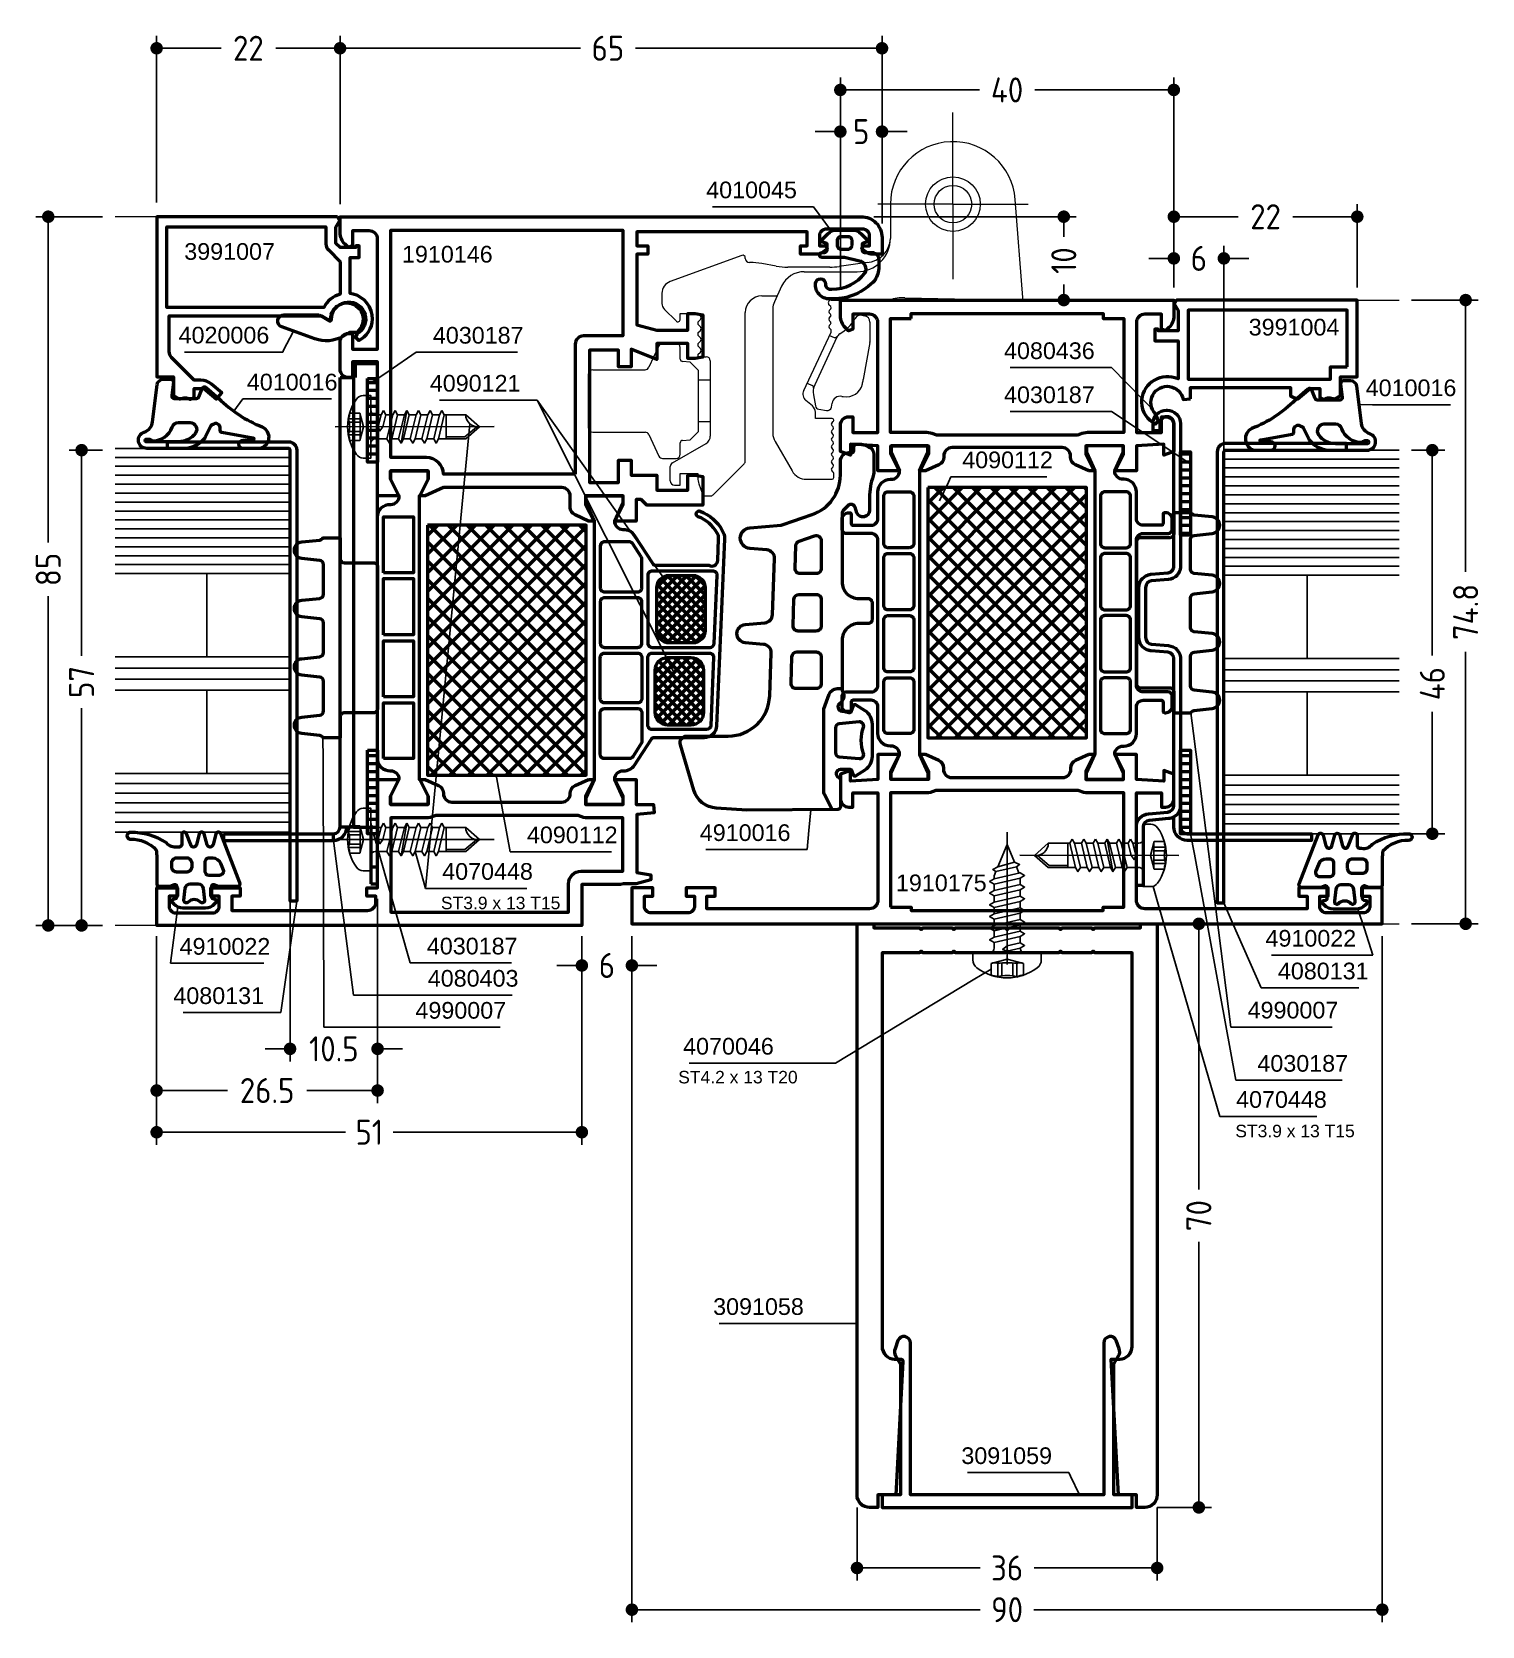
# Model space of a CAD drawing. Header units: millimetres. Extents: x 17 to 191, y 41 to 233.
import ezdxf
from ezdxf.enums import TextEntityAlignment as Align

# ---------------------------------------------------------------- set-up
doc = ezdxf.new("R2010")
doc.units = ezdxf.units.MM
doc.linetypes.add('CENTER', pattern=[50.8, 31.75, -6.35, 6.35, -6.35])
for name, color, linetype, lineweight in [('AM_5', 3, 'Continuous', 25), ('AM_C', 50, 'Continuous', 50), ('AM_S', 80, 'Continuous', 50), ('Cent4', 10, 'CENTER', 13), ('Cont2', 2, 'Continuous', 25), ('Cont3', 70, 'Continuous', 18), ('Cont4', 10, 'Continuous', 13)]:
    doc.layers.add(name, color=color, linetype=linetype, lineweight=lineweight)
doc.styles.add('HBS_DIMTEXTSTYLE', font='isocp.shx')
doc.styles.add('SWISSL', font='swissl.ttf')
doc.dimstyles.new('Konstruktionsschnitt 1-1$0', dxfattribs={"dimscale": 0, "dimtxt": 3, "dimasz": 1.5, "dimexe": 1.5, "dimexo": 1.5, "dimgap": 1.5, "dimtad": 0, "dimdsep": 46, "dimtxsty": 'HBS_DIMTEXTSTYLE', "dimblk": 'PUNKT', "dimcen": 0, "dimclrd": 3, "dimclre": 3, "dimclrt": 2, "dimadec": 1, "dimazin": 2, "dimtfac": 0.7, "dimtofl": 0, "dimtmove": 0, "dimatfit": 3, "dimfxl": 1, "dimtolj": 1, "dimtzin": 0, "dimarcsym": 0})

msp = doc.modelspace()

# ---------------------------------------------------------------- texts
at = {"layer": 'AM_5', "color": 2, "char_height": 2, "style": 'SWISSL'}
for s, insert, attachment_point in [('3991007', (35.184, 205.17), 7), ('1910146', (72.173, 204.843), 9), ('3991004', (173.725, 196.094), 9), ('1910175', (120.54, 129.45), 7), ('4910022', (34.625, 121.833), 7)]:
    msp.add_mtext(s, dxfattribs=dict(at, insert=insert, attachment_point=attachment_point))

# ---------------------------------------------------------------- blocks, each defined once
blk = doc.blocks.new('Band01')
for p, q in [((-7.795, 5.75), (-7.795, 3.7)), ((0.155, 0.161), (-0.306, 6.038)), ((-16.697, 2.677), (-21.002, 1.11)), ((-16.495, 2.5), (-16.495, 2.536)), ((-16.205, 2.25), (-16.245, 2.25)), ((-14.64, 2.036), (-15.51, 2.189)), ((-11.427, 1.975), (-13.945, 1.975)), ((-9.19, 2.25), (-10.87, 2.014)), ((-12.957, 1.7), (-9.796, 1.7)), ((-21.495, 0.405), (-21.495, -0.205)), ((-15.495, 0.25), (-14.589, 0.25)), ((-14.316, 0.834), (-14.752, -0.099)), ((-6.924, 0.142), (0, 0)), ((-20.651, -1.256), (-21.349, -0.559)), ((-20.395, -1.15), (-20.395, -0.8)), ((-20.395, -0.8), (-19.345, -0.8)), ((-19.189, -0.956), (-19.345, -0.8)), ((-16.495, -9.647), (-16.495, -0.75)), ((-14.845, -0.522), (-14.845, -7.982)), ((-11.374, -0.393), (-11.469, -0.299)), ((-11.466, -0.629), (-11.373, -0.536)), ((-11.382, -0.854), (-11.466, -0.771)), ((-11.345, 0), (-7.845, 0)), ((-9.506, -0.912), (-9.353, -0.939)), ((-19.345, -1.324), (-19.189, -1.168)), ((-19.345, -1.324), (-19.345, -1.45)), ((-19.189, -1.606), (-19.345, -1.45)), ((-19.345, -1.974), (-19.189, -1.818)), ((-11.466, -1.079), (-11.382, -0.996)), ((-11.382, -1.304), (-11.466, -1.221)), ((-11.466, -1.529), (-11.382, -1.446)), ((-11.374, -1.762), (-11.466, -1.671)), ((-11.345, -1.878), (-11.345, -1.833)), ((-10.836, -2.032), (-10.558, -1.837)), ((-9.022, -1.332), (-9.022, -2.498)), ((-21.678, -2.745), (-22.278, -4.031)), ((-20.645, -2.6), (-21.452, -2.6)), ((-20.395, -3.538), (-20.395, -2.85)), ((-19.345, -1.974), (-19.345, -2.1)), ((-19.189, -2.256), (-19.345, -2.1)), ((-19.345, -2.624), (-19.189, -2.468)), ((-19.345, -2.624), (-19.345, -2.75)), ((-19.189, -2.906), (-19.345, -2.75)), ((-12.992, -5.432), (-11.355, -1.92)), ((-11.003, -2.23), (-12.334, -5.086)), ((-11.449, -2.123), (-11.175, -2.251)), ((-11.139, -2.262), (-11.175, -2.251)), ((-10.982, -2.19), (-11.022, -2.235)), ((-9.026, -2.542), (-9.419, -4.77)), ((-19.795, -3.728), (-20.258, -3.687)), ((-19.295, -4.228), (-19.795, -3.728)), ((-19.345, -3.274), (-19.189, -3.118)), ((-19.345, -3.274), (-19.345, -3.4)), ((-19.345, -3.4), (-18.845, -3.4)), ((-18.595, -3.65), (-18.595, -8.161)), ((-25.895, -7.675), (-25.895, -4.425)), ((-25.645, -4.175), (-22.504, -4.175)), ((-19.295, -7.873), (-19.295, -4.228)), ((-18.595, -4.8), (-19.295, -4.8)), ((-12.78, -4.978), (-12.485, -5.115)), ((-12.413, -5.682), (-12.296, -6.345)), ((-12.474, -6.35), (-12.86, -6.026)), ((-12.093, -6.548), (-11.625, -6.63)), ((-11.336, -6.428), (-11.292, -6.181)), ((-10.713, -5.776), (-10.62, -5.792)), ((-18.595, -7.3), (-19.295, -7.3)), ((-12.295, -7.1), (-12.295, -6.733)), ((-11.295, -7.1), (-12.295, -7.1)), ((-11.316, -7.379), (-11.224, -7.288)), ((-11.232, -7.604), (-11.316, -7.521)), ((-11.195, -7.217), (-11.195, -7.2)), ((-25.645, -7.925), (-22.504, -7.925)), ((-22.278, -8.07), (-21.678, -9.356)), ((-20.87, -9.764), (-18.845, -8.594)), ((-20.395, -9.25), (-20.395, -8.563)), ((-20.258, -8.413), (-19.795, -8.373)), ((-19.795, -8.373), (-19.295, -7.873)), ((-14.711, -8.482), (-13.691, -10.25)), ((-11.316, -7.829), (-11.232, -7.746)), ((-11.232, -8.054), (-11.316, -7.971)), ((-11.316, -8.279), (-11.232, -8.196)), ((-11.232, -8.504), (-11.316, -8.421)), ((-21.452, -9.5), (-20.645, -9.5)), ((-11.316, -8.729), (-11.232, -8.646)), ((-11.232, -8.954), (-11.316, -8.871)), ((-11.316, -9.179), (-11.232, -9.096)), ((-11.232, -9.404), (-11.316, -9.321)), ((-11.316, -9.629), (-11.232, -9.546)), ((-20.995, -10.85), (-20.995, -9.98)), ((-20.395, -11.1), (-20.395, -10.4)), ((-20.395, -10.4), (-19.345, -10.4)), ((-19.345, -10.4), (-19.345, -10.674)), ((-18.422, -11.677), (-16.568, -9.823)), ((-11.232, -9.854), (-11.316, -9.771)), ((-11.316, -10.079), (-11.232, -9.996)), ((-11.224, -10.312), (-11.316, -10.221)), ((-11.195, -10.65), (-11.195, -10.383)), ((-20.745, -11.1), (-20.395, -11.1)), ((-19.285, -11.016), (-19.078, -11.586)), ((-12.824, -10.75), (-11.295, -10.75)), ((-18.843, -11.75), (-18.599, -11.75))]:
    blk.add_line(p, q)
blk.add_lwpolyline([(-11.022, -2.235), (-11.078, -2.261), (-11.139, -2.262)])
for radius in [1.637, 1.125]:
    blk.add_circle((-4.045, 5.75), radius)
for centre, radius, start, end in [((-4.045, 5.75), 3.75, 4.41148, 180), ((-9.795, 3.7), 2, 269.99111, 0), ((-9.295, 3.75), 1.5, 273.06609, 358.03854), ((-16.645, 2.536), 0.15, 0, 110), ((-16.245, 2.5), 0.25, 180, 270), ((-16.205, -1.75), 4, 80, 90), ((-13.945, 5.975), 4, 260, 270), ((-11.427, 5.975), 4, 270, 278), ((-20.745, 0.405), 0.75, 110, 180), ((-12.957, 0.2), 1.5, 90, 155), ((-15.495, -0.75), 1, 90, 180), ((-7.011, -2.357), 2.5, 88, 109.49366), ((0.005, 0.15), 0.15, 268, 4.41148), ((-20.995, -0.205), 0.5, 180, 225), ((-13.845, -0.522), 1, 155, 180), ((-11.345, -0.175), 0.175, 90, 225), ((-11.395, -0.7), 0.1, 135, 225), ((-11.453, -0.925), 0.1, 315, 45), ((-11.445, -0.464), 0.1, 315, 45), ((-9.575, -1.305), 0.4, 80, 152.53869), ((-9.422, -1.332), 0.4, 0, 80), ((-20.545, -1.15), 0.15, 225, 0), ((-19.295, -1.062), 0.15, 315, 45), ((-19.295, -1.712), 0.15, 315, 45), ((-11.395, -1.15), 0.1, 135, 225), ((-11.395, -1.6), 0.1, 135, 225), ((-11.453, -1.375), 0.1, 315, 45), ((-11.445, -1.833), 0.1, 0, 45), ((-11.445, -1.878), 0.1, 335, 0), ((-11.705, -0.199), 2, 305.00023, 332.53634), ((-21.452, -2.85), 0.25, 90, 155), ((-20.645, -2.85), 0.25, 0, 90), ((-19.295, -2.362), 0.15, 315, 45), ((-10.55, -2.442), 0.5, 125, 155), ((-9.272, -2.498), 0.25, 350, 0), ((-20.245, -3.538), 0.15, 180, 265), ((-19.295, -3.012), 0.15, 315, 45), ((-18.845, -3.65), 0.25, 0, 90), ((-25.645, -4.425), 0.25, 90, 180), ((-22.504, -3.925), 0.25, 270, 335), ((-14.343, -3.902), 5, 346.91133, 350), ((-12.539, -5.643), 0.5, 155, 230), ((-12.549, -5.251), 0.15, 347.03873, 64.96205), ((-11.428, -5.508), 1, 154.99544, 190), ((-10.447, -4.807), 1, 260, 346.91128), ((-12.795, -6.733), 0.5, 0, 50), ((-12.05, -6.302), 0.25, 190, 260), ((-11.582, -6.384), 0.25, 260, 350), ((-10.8, -6.268), 0.5, 80, 169.98473), ((-11.245, -7.45), 0.1, 135, 225), ((-11.295, -7.2), 0.1, 0, 90), ((-11.303, -7.675), 0.1, 315, 45), ((-11.295, -7.217), 0.1, 315, 0), ((-25.645, -7.675), 0.25, 180, 270), ((-22.504, -8.175), 0.25, 25, 90), ((-20.245, -8.563), 0.15, 95, 180), ((-19.095, -8.161), 0.5, 300, 0), ((-13.845, -7.982), 1, 180, 210), ((-11.245, -7.9), 0.1, 135, 225), ((-11.245, -8.35), 0.1, 135, 225), ((-11.303, -8.125), 0.1, 315, 45), ((-11.303, -8.575), 0.1, 315, 45), ((-21.452, -9.25), 0.25, 205, 270), ((-20.645, -9.25), 0.25, 270, 0), ((-11.245, -8.8), 0.1, 135, 225), ((-11.245, -9.25), 0.1, 135, 225), ((-11.303, -9.025), 0.1, 315, 45), ((-11.303, -9.475), 0.1, 315, 45), ((-20.745, -9.98), 0.25, 120, 180), ((-16.745, -9.647), 0.25, 315, 0), ((-12.824, -9.75), 1, 210, 270), ((-11.245, -9.7), 0.1, 135, 225), ((-11.245, -10.15), 0.1, 135, 225), ((-11.303, -9.925), 0.1, 315, 45), ((-11.295, -10.383), 0.1, 0, 45), ((-20.745, -10.85), 0.25, 180, 270), ((-18.345, -10.674), 1, 180, 200), ((-11.295, -10.65), 0.1, 270, 0), ((-18.843, -11.5), 0.25, 200, 270), ((-18.599, -11.5), 0.25, 270, 315)]:
    blk.add_arc(centre, radius, start, end)
at = {"layer": 'Cent4'}
for q in [(-4.045, 11.253), (-8.548, 5.75), (0.458, 5.75), (-4.045, 1.247)]:
    blk.add_line((-4.045, 5.75), q, dxfattribs=at)
blk = doc.blocks.new('PUNKT')
at = {"color": 0, "linetype": 'Continuous'}
blk.add_line((-0.5, 0), (-1, 0), dxfattribs=at)
at = {"color": 0, "linetype": 'Continuous', "const_width": 0.5}
blk.add_lwpolyline([(-0.25, 0, 1), (0.25, 0, 1)], format="xyb", close=True, dxfattribs=at)
blk = doc.blocks.new('*D5')
at = {"layer": 'AM_5', "color": 3, "lineweight": -2, "transparency": 16777216}
for p, q in [((182.37, 200.37), (190.37, 200.37)), ((188.87, 198.87), (188.87, 167.77)), ((188.87, 127.07), (188.87, 158.17)), ((182.37, 125.57), (190.37, 125.57))]:
    blk.add_line(p, q, dxfattribs=at)
at = {"layer": 'AM_5', "color": 3, "lineweight": -2, "transparency": 16777216, "xscale": 1.5, "yscale": 1.5, "zscale": 1.5}
for p, rotation in [((188.87, 200.37), 90), ((188.87, 125.57), 270)]:
    blk.add_blockref('PUNKT', p, dxfattribs=dict(at, rotation=rotation))
at = {"layer": 'AM_5', "color": 2, "transparency": 16777216, "insert": (188.87, 162.97), "char_height": 3, "attachment_point": 5, "rotation": 90, "style": 'HBS_DIMTEXTSTYLE'}
blk.add_mtext('\\A1;74.8', dxfattribs=at)
blk = doc.blocks.new('*D6')
at = {"layer": 'AM_5', "color": 3, "lineweight": -2, "transparency": 16777216}
for p, q in [((25.37, 182.37), (21.37, 182.37)), ((22.87, 180.87), (22.87, 157.72)), ((22.87, 126.87), (22.87, 151.42)), ((25.37, 125.37), (21.37, 125.37))]:
    blk.add_line(p, q, dxfattribs=at)
at = {"layer": 'AM_5', "color": 3, "lineweight": -2, "transparency": 16777216, "xscale": 1.5, "yscale": 1.5, "zscale": 1.5}
for p, rotation in [((22.87, 182.37), 90), ((22.87, 125.37), 270)]:
    blk.add_blockref('PUNKT', p, dxfattribs=dict(at, rotation=rotation))
at = {"layer": 'AM_5', "color": 2, "transparency": 16777216, "insert": (22.87, 154.57), "char_height": 3, "attachment_point": 5, "rotation": 90, "style": 'HBS_DIMTEXTSTYLE'}
blk.add_mtext('\\A1;57', dxfattribs=at)
blk = doc.blocks.new('*D7')
at = {"layer": 'AM_5', "color": 3, "lineweight": -2, "transparency": 16777216}
for p, q in [((25.37, 210.37), (17.37, 210.37)), ((18.87, 208.87), (18.87, 171.28)), ((18.87, 126.87), (18.87, 164.86)), ((25.37, 125.37), (17.37, 125.37))]:
    blk.add_line(p, q, dxfattribs=at)
at = {"layer": 'AM_5', "color": 3, "lineweight": -2, "transparency": 16777216, "xscale": 1.5, "yscale": 1.5, "zscale": 1.5}
for p, rotation in [((18.87, 210.37), 90), ((18.87, 125.37), 270)]:
    blk.add_blockref('PUNKT', p, dxfattribs=dict(at, rotation=rotation))
at = {"layer": 'AM_5', "color": 2, "transparency": 16777216, "insert": (18.87, 168.07), "char_height": 3, "attachment_point": 5, "rotation": 90, "style": 'HBS_DIMTEXTSTYLE'}
blk.add_mtext('\\A1;85', dxfattribs=at)
blk = doc.blocks.new('*D8')
at = {"layer": 'AM_5', "color": 3, "lineweight": -2, "transparency": 16777216}
for p, q in [((31.87, 212.07), (31.87, 232.07)), ((53.87, 212.07), (53.87, 232.07)), ((33.37, 230.57), (39.6, 230.57)), ((52.37, 230.57), (46.15, 230.57))]:
    blk.add_line(p, q, dxfattribs=at)
at = {"layer": 'AM_5', "color": 3, "lineweight": -2, "transparency": 16777216, "xscale": 1.5, "yscale": 1.5, "zscale": 1.5, "rotation": 180}
blk.add_blockref('PUNKT', (31.87, 230.57), dxfattribs=at)
at = {"layer": 'AM_5', "color": 3, "lineweight": -2, "transparency": 16777216, "xscale": 1.5, "yscale": 1.5, "zscale": 1.5}
blk.add_blockref('PUNKT', (53.87, 230.57), dxfattribs=at)
at = {"layer": 'AM_5', "color": 2, "transparency": 16777216, "insert": (42.87, 230.57), "char_height": 3, "attachment_point": 5, "style": 'HBS_DIMTEXTSTYLE'}
blk.add_mtext('\\A1;22', dxfattribs=at)
blk = doc.blocks.new('*D9')
at = {"layer": 'AM_5', "color": 3, "lineweight": -2, "transparency": 16777216}
for p, q in [((53.87, 211.87), (53.87, 232.07)), ((118.87, 209.57), (118.87, 232.07)), ((55.37, 230.57), (82.69, 230.57)), ((117.37, 230.57), (89.29, 230.57))]:
    blk.add_line(p, q, dxfattribs=at)
at = {"layer": 'AM_5', "color": 3, "lineweight": -2, "transparency": 16777216, "xscale": 1.5, "yscale": 1.5, "zscale": 1.5, "rotation": 180}
blk.add_blockref('PUNKT', (53.87, 230.57), dxfattribs=at)
at = {"layer": 'AM_5', "color": 3, "lineweight": -2, "transparency": 16777216, "xscale": 1.5, "yscale": 1.5, "zscale": 1.5}
blk.add_blockref('PUNKT', (118.87, 230.57), dxfattribs=at)
at = {"layer": 'AM_5', "color": 2, "transparency": 16777216, "insert": (85.99, 230.57), "char_height": 3, "attachment_point": 5, "style": 'HBS_DIMTEXTSTYLE'}
blk.add_mtext('\\A1;65', dxfattribs=at)
blk = doc.blocks.new('*D10')
at = {"layer": 'AM_5', "color": 3, "lineweight": -2, "transparency": 16777216}
for p, q in [((113.87, 201.87), (113.87, 227.07)), ((153.87, 201.87), (153.87, 227.07)), ((115.37, 225.57), (130.57, 225.57)), ((152.37, 225.57), (137.18, 225.57))]:
    blk.add_line(p, q, dxfattribs=at)
at = {"layer": 'AM_5', "color": 3, "lineweight": -2, "transparency": 16777216, "xscale": 1.5, "yscale": 1.5, "zscale": 1.5, "rotation": 180}
blk.add_blockref('PUNKT', (113.87, 225.57), dxfattribs=at)
at = {"layer": 'AM_5', "color": 3, "lineweight": -2, "transparency": 16777216, "xscale": 1.5, "yscale": 1.5, "zscale": 1.5}
blk.add_blockref('PUNKT', (153.87, 225.57), dxfattribs=at)
at = {"layer": 'AM_5', "color": 2, "transparency": 16777216, "insert": (133.87, 225.57), "char_height": 3, "attachment_point": 5, "style": 'HBS_DIMTEXTSTYLE'}
blk.add_mtext('\\A1;40', dxfattribs=at)
blk = doc.blocks.new('*D11')
at = {"layer": 'AM_5', "color": 3, "lineweight": -2, "transparency": 16777216}
for p, q in [((117.87, 210.37), (142.17, 210.37)), ((140.67, 208.87), (140.67, 207.95)), ((140.67, 201.87), (140.67, 202.24)), ((138.96, 200.37), (142.17, 200.37))]:
    blk.add_line(p, q, dxfattribs=at)
at = {"layer": 'AM_5', "color": 3, "lineweight": -2, "transparency": 16777216, "xscale": 1.5, "yscale": 1.5, "zscale": 1.5}
for p, rotation in [((140.67, 210.37), 90), ((140.67, 200.37), 270)]:
    blk.add_blockref('PUNKT', p, dxfattribs=dict(at, rotation=rotation))
at = {"layer": 'AM_5', "color": 2, "transparency": 16777216, "insert": (140.67, 205.1), "char_height": 3, "attachment_point": 5, "rotation": 90, "style": 'HBS_DIMTEXTSTYLE'}
blk.add_mtext('\\A1;10', dxfattribs=at)
blk = doc.blocks.new('*D12')
at = {"layer": 'AM_5', "color": 3, "lineweight": -2, "transparency": 16777216}
for p, q in [((47.87, 134.87), (47.87, 109.07)), ((58.37, 128.57), (58.37, 109.07)), ((46.37, 110.57), (44.87, 110.57)), ((59.87, 110.57), (61.37, 110.57))]:
    blk.add_line(p, q, dxfattribs=at)
at = {"layer": 'AM_5', "color": 3, "lineweight": -2, "transparency": 16777216, "xscale": 1.5, "yscale": 1.5, "zscale": 1.5}
blk.add_blockref('PUNKT', (47.87, 110.57), dxfattribs=at)
at = {"layer": 'AM_5', "color": 3, "lineweight": -2, "transparency": 16777216, "xscale": 1.5, "yscale": 1.5, "zscale": 1.5, "rotation": 180}
blk.add_blockref('PUNKT', (58.37, 110.57), dxfattribs=at)
at = {"layer": 'AM_5', "color": 2, "transparency": 16777216, "insert": (53.12, 110.57), "char_height": 3, "attachment_point": 5, "style": 'HBS_DIMTEXTSTYLE'}
blk.add_mtext('\\A1;10.5', dxfattribs=at)
blk = doc.blocks.new('*D13')
at = {"layer": 'AM_5', "color": 3, "lineweight": -2, "transparency": 16777216}
for p, q in [((58.37, 128.57), (58.37, 104.07)), ((31.87, 124.07), (31.87, 104.07)), ((33.37, 105.57), (40.37, 105.57)), ((56.87, 105.57), (49.87, 105.57))]:
    blk.add_line(p, q, dxfattribs=at)
at = {"layer": 'AM_5', "color": 3, "lineweight": -2, "transparency": 16777216, "xscale": 1.5, "yscale": 1.5, "zscale": 1.5, "rotation": 180}
blk.add_blockref('PUNKT', (31.87, 105.57), dxfattribs=at)
at = {"layer": 'AM_5', "color": 3, "lineweight": -2, "transparency": 16777216, "xscale": 1.5, "yscale": 1.5, "zscale": 1.5}
blk.add_blockref('PUNKT', (58.37, 105.57), dxfattribs=at)
at = {"layer": 'AM_5', "color": 2, "transparency": 16777216, "insert": (45.12, 105.57), "char_height": 3, "attachment_point": 5, "style": 'HBS_DIMTEXTSTYLE'}
blk.add_mtext('\\A1;26.5', dxfattribs=at)
blk = doc.blocks.new('*D14')
at = {"layer": 'AM_5', "color": 3, "lineweight": -2, "transparency": 16777216}
for p, q in [((31.87, 123.87), (31.87, 99.07)), ((82.87, 124.07), (82.87, 99.07)), ((33.37, 100.57), (54.52, 100.57)), ((81.37, 100.57), (60.22, 100.57))]:
    blk.add_line(p, q, dxfattribs=at)
at = {"layer": 'AM_5', "color": 3, "lineweight": -2, "transparency": 16777216, "xscale": 1.5, "yscale": 1.5, "zscale": 1.5, "rotation": 180}
blk.add_blockref('PUNKT', (31.87, 100.57), dxfattribs=at)
at = {"layer": 'AM_5', "color": 3, "lineweight": -2, "transparency": 16777216, "xscale": 1.5, "yscale": 1.5, "zscale": 1.5}
blk.add_blockref('PUNKT', (82.87, 100.57), dxfattribs=at)
at = {"layer": 'AM_5', "color": 2, "transparency": 16777216, "insert": (57.37, 100.57), "char_height": 3, "attachment_point": 5, "style": 'HBS_DIMTEXTSTYLE'}
blk.add_mtext('\\A1;51', dxfattribs=at)
blk = doc.blocks.new('*D15')
at = {"layer": 'AM_5', "color": 3, "lineweight": -2, "transparency": 16777216}
for p, q in [((82.87, 124.07), (82.87, 119.07)), ((88.87, 124.07), (88.87, 119.07)), ((81.37, 120.57), (79.87, 120.57)), ((90.37, 120.57), (91.87, 120.57))]:
    blk.add_line(p, q, dxfattribs=at)
at = {"layer": 'AM_5', "color": 3, "lineweight": -2, "transparency": 16777216, "xscale": 1.5, "yscale": 1.5, "zscale": 1.5}
blk.add_blockref('PUNKT', (82.87, 120.57), dxfattribs=at)
at = {"layer": 'AM_5', "color": 3, "lineweight": -2, "transparency": 16777216, "xscale": 1.5, "yscale": 1.5, "zscale": 1.5, "rotation": 180}
blk.add_blockref('PUNKT', (88.87, 120.57), dxfattribs=at)
at = {"layer": 'AM_5', "color": 2, "transparency": 16777216, "insert": (85.87, 120.57), "char_height": 3, "attachment_point": 5, "style": 'HBS_DIMTEXTSTYLE'}
blk.add_mtext('\\A1;6', dxfattribs=at)
blk = doc.blocks.new('*D16')
at = {"layer": 'AM_5', "color": 3, "lineweight": -2, "transparency": 16777216}
for p, q in [((115.87, 55.57), (115.87, 46.81)), ((151.87, 55.57), (151.87, 46.81)), ((117.37, 48.31), (130.65, 48.31)), ((150.37, 48.31), (137.1, 48.31))]:
    blk.add_line(p, q, dxfattribs=at)
at = {"layer": 'AM_5', "color": 3, "lineweight": -2, "transparency": 16777216, "xscale": 1.5, "yscale": 1.5, "zscale": 1.5, "rotation": 180}
blk.add_blockref('PUNKT', (115.87, 48.31), dxfattribs=at)
at = {"layer": 'AM_5', "color": 3, "lineweight": -2, "transparency": 16777216, "xscale": 1.5, "yscale": 1.5, "zscale": 1.5}
blk.add_blockref('PUNKT', (151.87, 48.31), dxfattribs=at)
at = {"layer": 'AM_5', "color": 2, "transparency": 16777216, "insert": (133.87, 48.31), "char_height": 3, "attachment_point": 5, "style": 'HBS_DIMTEXTSTYLE'}
blk.add_mtext('\\A1;36', dxfattribs=at)
blk = doc.blocks.new('*D17')
at = {"layer": 'AM_5', "color": 3, "lineweight": -2, "transparency": 16777216}
for p, q in [((88.87, 124.07), (88.87, 41.81)), ((178.87, 124.07), (178.87, 41.81)), ((90.37, 43.31), (130.66, 43.31)), ((177.37, 43.31), (137.09, 43.31))]:
    blk.add_line(p, q, dxfattribs=at)
at = {"layer": 'AM_5', "color": 3, "lineweight": -2, "transparency": 16777216, "xscale": 1.5, "yscale": 1.5, "zscale": 1.5, "rotation": 180}
blk.add_blockref('PUNKT', (88.87, 43.31), dxfattribs=at)
at = {"layer": 'AM_5', "color": 3, "lineweight": -2, "transparency": 16777216, "xscale": 1.5, "yscale": 1.5, "zscale": 1.5}
blk.add_blockref('PUNKT', (178.87, 43.31), dxfattribs=at)
at = {"layer": 'AM_5', "color": 2, "transparency": 16777216, "insert": (133.87, 43.31), "char_height": 3, "attachment_point": 5, "style": 'HBS_DIMTEXTSTYLE'}
blk.add_mtext('\\A1;90', dxfattribs=at)
blk = doc.blocks.new('*D18')
at = {"layer": 'AM_5', "color": 3, "lineweight": -2, "transparency": 16777216}
for p, q in [((153.37, 125.57), (158.37, 125.57)), ((156.87, 124.07), (156.87, 93.72)), ((156.87, 57.07), (156.87, 87.42)), ((151.87, 55.57), (158.37, 55.57))]:
    blk.add_line(p, q, dxfattribs=at)
at = {"layer": 'AM_5', "color": 3, "lineweight": -2, "transparency": 16777216, "xscale": 1.5, "yscale": 1.5, "zscale": 1.5}
for p, rotation in [((156.87, 125.57), 90), ((156.87, 55.57), 270)]:
    blk.add_blockref('PUNKT', p, dxfattribs=dict(at, rotation=rotation))
at = {"layer": 'AM_5', "color": 2, "transparency": 16777216, "insert": (156.87, 90.57), "char_height": 3, "attachment_point": 5, "rotation": 90, "style": 'HBS_DIMTEXTSTYLE'}
blk.add_mtext('\\A1;70', dxfattribs=at)
blk = doc.blocks.new('*D19')
at = {"layer": 'AM_5', "color": 3, "lineweight": -2, "transparency": 16777216}
for p, q in [((113.87, 201.87), (113.87, 222.07)), ((118.87, 211.07), (118.87, 222.07)), ((112.37, 220.57), (110.87, 220.57)), ((120.37, 220.57), (121.87, 220.57))]:
    blk.add_line(p, q, dxfattribs=at)
at = {"layer": 'AM_5', "color": 3, "lineweight": -2, "transparency": 16777216, "xscale": 1.5, "yscale": 1.5, "zscale": 1.5}
blk.add_blockref('PUNKT', (113.87, 220.57), dxfattribs=at)
at = {"layer": 'AM_5', "color": 3, "lineweight": -2, "transparency": 16777216, "xscale": 1.5, "yscale": 1.5, "zscale": 1.5, "rotation": 180}
blk.add_blockref('PUNKT', (118.87, 220.57), dxfattribs=at)
at = {"layer": 'AM_5', "color": 2, "transparency": 16777216, "insert": (116.37, 220.57), "char_height": 3, "attachment_point": 5, "style": 'HBS_DIMTEXTSTYLE'}
blk.add_mtext('\\A1;5', dxfattribs=at)
blk = doc.blocks.new('WS4070448')
at = {"linetype": 'CENTER'}
blk.add_line((-0.02, -14.76), (0, 4.3), dxfattribs=at)
for p, q in [((-0.97, 1.33), (-0.97, 2.72)), ((-0.56, 1.33), (-0.56, 2.61)), ((0.56, 1.33), (0.56, 2.61)), ((0.97, 1.33), (0.97, 2.72)), ((-1.45, -9), (-1.45, -11.36)), ((-1.45, -9), (1.45, -9)), ((1.45, -11.36), (1.45, -9)), ((-1.45, -11.36), (0, -13)), ((0, -13), (1.45, -11.36))]:
    blk.add_line(p, q)
blk.add_lwpolyline([(3.32, 1.75, 0.314856), (-3.32, 1.75, 0.244912), (-3.75, 0.93), (-3.75, 0), (3.75, 0), (3.75, 0.93, 0.244912), (3.32, 1.75, 0.138291)], format="xyb")
for points in [[(-1.65, 2.56), (-1.65, 1.33)], [(1.65, 2.56), (1.65, 1.33)], [(-1.65, 1.33), (0, 0.89)], [(1.65, 1.33), (0, 0.89)], [(-1.45, -0.5), (-1.45, -1.21)], [(-1.45, -1.79), (-1.45, -2.21)], [(-1.45, -1.79), (-1.45, -2.61)], [(-1.45, -1.79), (-1.45, -2.61)], [(1.45, -0.5), (1.45, -1.92)], [(-1.95, -4.3), (1.95, -3.61)], [(-1.45, -3.19), (-1.45, -4.01)], [(1.45, -2.5), (1.45, -3.32)], [(-1.45, -4.59), (-1.45, -5.41)], [(1.45, -3.9), (1.45, -4.72)], [(1.45, -5.3), (1.45, -6.12)], [(-1.45, -5.99), (-1.45, -6.81)], [(-1.45, -7.39), (-1.45, -8.21)], [(1.45, -6.7), (1.45, -7.52)], [(-1.45, -8.79), (-1.45, -9)], [(1.2, -9), (1.2, -11.25), (0.03, -12.65)], [(1.45, -8.1), (1.45, -9)], [(1.45, -9.5), (1.45, -10.32)], [(-1.45, -10.19), (-1.45, -11.01)]]:
    blk.add_lwpolyline(points)
for points in [[(-1.95, -1.5), (-1.45, -1.79), (0, -1.44), (0.5, -1.07), (0, -0.87), (-1.45, -1.21)], [(-1.95, -2.9), (-1.45, -3.19), (1.45, -2.5), (1.95, -2.21), (1.45, -1.92), (-1.45, -2.61)], [(-1.95, -4.3), (-1.45, -4.59), (1.45, -3.9), (1.95, -3.61), (1.45, -3.32), (-1.45, -4.01)], [(-1.95, -5.7), (-1.45, -5.99), (1.45, -5.3), (1.95, -5.01), (1.45, -4.72), (-1.45, -5.41)], [(-1.95, -7.1), (-1.45, -7.39), (1.45, -6.7), (1.95, -6.41), (1.45, -6.12), (-1.45, -6.81)], [(-1.95, -8.5), (-1.45, -8.79), (1.45, -8.1), (1.95, -7.81), (1.45, -7.52), (-1.45, -8.21)]]:
    blk.add_lwpolyline(points, close=True)
for centre, radius, start, end in [((-1.59, 3.84), 1.28, 267.2848, 298.8872), ((0, 5.49), 2.94, 250.6988, 289.3012), ((1.59, 3.84), 1.28, 241.1128, 272.7152), ((-1.31, 2.49), 1.21, 253.6643, 286.3357), ((0, 11.41), 10.13, 264.4948, 275.5052), ((1.31, 2.49), 1.21, 253.6643, 286.3357), ((1.95, -0.5), 0.5, 90, 180), ((-1.95, -0.5), 0.5, 0, 90), ((-1.46, -12.83), 1.47, 353.4244, 89.6688)]:
    blk.add_arc(centre, radius, start, end)
blk = doc.blocks.new('*D22')
at = {"layer": 'AM_5', "color": 3, "lineweight": -2, "transparency": 16777216}
for p, q in [((182.37, 182.37), (186.37, 182.37)), ((184.87, 180.87), (184.87, 157.75)), ((184.87, 137.87), (184.87, 151)), ((182.37, 136.37), (186.37, 136.37))]:
    blk.add_line(p, q, dxfattribs=at)
at = {"layer": 'AM_5', "color": 3, "lineweight": -2, "transparency": 16777216, "xscale": 1.5, "yscale": 1.5, "zscale": 1.5}
for p, rotation in [((184.87, 182.37), 90), ((184.87, 136.37), 270)]:
    blk.add_blockref('PUNKT', p, dxfattribs=dict(at, rotation=rotation))
at = {"layer": 'AM_5', "color": 2, "transparency": 16777216, "insert": (184.87, 154.37), "char_height": 3, "attachment_point": 5, "rotation": 90, "style": 'HBS_DIMTEXTSTYLE'}
blk.add_mtext('\\A1;46', dxfattribs=at)
blk = doc.blocks.new('*D23')
at = {"layer": 'AM_5', "color": 3, "lineweight": -2, "transparency": 16777216}
for p, q in [((153.87, 201.87), (153.87, 206.87)), ((159.87, 173.87), (159.87, 206.87)), ((152.37, 205.37), (150.87, 205.37)), ((161.37, 205.37), (162.87, 205.37))]:
    blk.add_line(p, q, dxfattribs=at)
at = {"layer": 'AM_5', "color": 3, "lineweight": -2, "transparency": 16777216, "xscale": 1.5, "yscale": 1.5, "zscale": 1.5}
blk.add_blockref('PUNKT', (153.87, 205.37), dxfattribs=at)
at = {"layer": 'AM_5', "color": 3, "lineweight": -2, "transparency": 16777216, "xscale": 1.5, "yscale": 1.5, "zscale": 1.5, "rotation": 180}
blk.add_blockref('PUNKT', (159.87, 205.37), dxfattribs=at)
at = {"layer": 'AM_5', "color": 2, "transparency": 16777216, "insert": (156.87, 205.37), "char_height": 3, "attachment_point": 5, "style": 'HBS_DIMTEXTSTYLE'}
blk.add_mtext('\\A1;6', dxfattribs=at)
blk = doc.blocks.new('*D24')
at = {"layer": 'AM_5', "color": 3, "lineweight": -2, "transparency": 16777216}
for p, q in [((153.87, 201.87), (153.87, 211.87)), ((155.37, 210.37), (161.6, 210.37)), ((174.37, 210.37), (168.15, 210.37)), ((175.87, 201.87), (175.87, 211.87))]:
    blk.add_line(p, q, dxfattribs=at)
at = {"layer": 'AM_5', "color": 3, "lineweight": -2, "transparency": 16777216, "xscale": 1.5, "yscale": 1.5, "zscale": 1.5, "rotation": 180}
blk.add_blockref('PUNKT', (153.87, 210.37), dxfattribs=at)
at = {"layer": 'AM_5', "color": 3, "lineweight": -2, "transparency": 16777216, "xscale": 1.5, "yscale": 1.5, "zscale": 1.5}
blk.add_blockref('PUNKT', (175.87, 210.37), dxfattribs=at)
at = {"layer": 'AM_5', "color": 2, "transparency": 16777216, "insert": (164.87, 210.37), "char_height": 3, "attachment_point": 5, "style": 'HBS_DIMTEXTSTYLE'}
blk.add_mtext('\\A1;22', dxfattribs=at)
blk = doc.blocks.new('*S47')
at = {"layer": 'AM_5', "color": 3, "linetype": 'Continuous'}
blk.add_line((63.55, 131.82), (62.88, 134.22), dxfattribs=at)
at = {"layer": 'AM_5', "color": 3}
for p, q in [((64.12, 129.82), (63.55, 131.82)), ((76.26, 129.82), (64.12, 129.82))]:
    blk.add_line(p, q, dxfattribs=at)
at = {"layer": 'AM_5', "color": 2, "insert": (66.12, 130.82), "char_height": 2, "attachment_point": 7, "style": 'SWISSL'}
blk.add_mtext('4070448', dxfattribs=at)
blk = doc.blocks.new('ZAHL links')
at = {"layer": 'AM_5', "color": 2, "style": 'SWISSL'}
blk.add_attdef('XXX', (1.85, -2.5), '', height=1.5, dxfattribs=at)
blk = doc.blocks.new('*S48')
at = {"layer": 'AM_5', "color": 3, "linetype": 'Continuous'}
blk.add_line((73.04, 140.94), (72.59, 143.4), dxfattribs=at)
at = {"layer": 'AM_5', "color": 3}
for p, q in [((74.28, 134.2), (73.04, 140.94)), ((86.42, 134.2), (74.28, 134.2))]:
    blk.add_line(p, q, dxfattribs=at)
at = {"layer": 'AM_5', "color": 2, "insert": (76.28, 135.2), "char_height": 2, "attachment_point": 7, "style": 'SWISSL'}
blk.add_mtext('4090112', dxfattribs=at)
blk = doc.blocks.new('*S49')
at = {"layer": 'AM_5', "color": 3, "linetype": 'Continuous'}
blk.add_line((110.1, 136.77), (110.33, 139.25), dxfattribs=at)
at = {"layer": 'AM_5', "color": 3}
for p, q in [((109.89, 134.47), (110.1, 136.77)), ((97.73, 134.47), (109.89, 134.47))]:
    blk.add_line(p, q, dxfattribs=at)
at = {"layer": 'AM_5', "color": 2, "insert": (107.89, 135.47), "char_height": 2, "attachment_point": 9, "style": 'SWISSL'}
blk.add_mtext('4910016', dxfattribs=at)
blk = doc.blocks.new('*S50')
at = {"layer": 'AM_5', "color": 3}
for p, q in [((113.3, 108.85), (129.81, 118.83)), ((95.74, 108.85), (110.56, 108.85)), ((110.56, 108.85), (113.3, 108.85))]:
    blk.add_line(p, q, dxfattribs=at)
at = {"layer": 'AM_5', "color": 3, "linetype": 'Continuous'}
blk.add_line((129.81, 118.83), (131.95, 120.12), dxfattribs=at)
at = {"layer": 'AM_5', "color": 2, "insert": (105.89, 109.85), "char_height": 2, "attachment_point": 9, "style": 'SWISSL'}
blk.add_mtext('4070046', dxfattribs=at)
blk = doc.blocks.new('ZAHL rechts')
at = {"layer": 'AM_5', "color": 2, "style": 'SWISSL'}
blk.add_attdef('XXX', text='', height=1.5, dxfattribs=at).set_placement((-1.95, -2.5), align=Align.RIGHT)
blk = doc.blocks.new('*S51')
at = {"layer": 'AM_5', "color": 3}
blk.add_line((99.34, 77.63), (113.37, 77.63), dxfattribs=at)
at = {"layer": 'AM_5', "color": 3, "linetype": 'Continuous'}
blk.add_line((113.37, 77.63), (115.87, 77.63), dxfattribs=at)
at = {"layer": 'AM_5', "color": 2, "insert": (109.49, 78.63), "char_height": 2, "attachment_point": 9, "style": 'SWISSL'}
blk.add_mtext('3091058', dxfattribs=at)
blk = doc.blocks.new('*S52')
at = {"layer": 'AM_5', "color": 3}
for p, q in [((129.12, 59.75), (141.26, 59.75)), ((141.26, 59.75), (141.47, 59.33))]:
    blk.add_line(p, q, dxfattribs=at)
at = {"layer": 'AM_5', "color": 3, "linetype": 'Continuous'}
blk.add_line((141.47, 59.33), (142.54, 57.07), dxfattribs=at)
at = {"layer": 'AM_5', "color": 2, "insert": (139.26, 60.75), "char_height": 2, "attachment_point": 9, "style": 'SWISSL'}
blk.add_mtext('3091059', dxfattribs=at)
blk = doc.blocks.new('*S53')
at = {"layer": 'AM_5', "color": 3, "linetype": 'Continuous'}
blk.add_line((152.08, 127.66), (151.39, 130.06), dxfattribs=at)
at = {"layer": 'AM_5', "color": 3}
for p, q in [((159.39, 102.47), (152.08, 127.66)), ((171.02, 102.47), (159.39, 102.47)), ((161.34, 102.47), (171.02, 102.47))]:
    blk.add_line(p, q, dxfattribs=at)
at = {"layer": 'AM_5', "color": 2, "insert": (161.34, 103.47), "char_height": 2, "attachment_point": 7, "style": 'SWISSL'}
blk.add_mtext('4070448', dxfattribs=at)
blk = doc.blocks.new('*S54')
at = {"layer": 'AM_5', "color": 3, "linetype": 'Continuous'}
blk.add_line((126.84, 178.55), (125.78, 176.28), dxfattribs=at)
at = {"layer": 'AM_5', "color": 3}
for p, q in [((127.13, 179.18), (126.84, 178.55)), ((128.83, 179.18), (127.13, 179.18)), ((138.62, 179.18), (128.83, 179.18))]:
    blk.add_line(p, q, dxfattribs=at)
at = {"layer": 'AM_5', "color": 2, "insert": (128.49, 180.18), "char_height": 2, "attachment_point": 7, "style": 'SWISSL'}
blk.add_mtext('4090112', dxfattribs=at)
blk = doc.blocks.new('*S55')
at = {"layer": 'AM_5', "color": 3}
for p, q in [((98.53, 211.55), (110.66, 211.55)), ((110.66, 211.55), (111.33, 210.65))]:
    blk.add_line(p, q, dxfattribs=at)
at = {"layer": 'AM_5', "color": 3, "linetype": 'Continuous'}
blk.add_line((111.33, 210.65), (112.82, 208.64), dxfattribs=at)
at = {"layer": 'AM_5', "color": 2, "insert": (108.66, 212.55), "char_height": 2, "attachment_point": 9, "style": 'SWISSL'}
blk.add_mtext('4010045', dxfattribs=at)
blk = doc.blocks.new('*S56')
at = {"layer": 'AM_5', "color": 3}
for p, q in [((65.81, 188.37), (77.51, 188.37)), ((77.51, 188.37), (91.16, 169.18))]:
    blk.add_line(p, q, dxfattribs=at)
at = {"layer": 'AM_5', "color": 3, "linetype": 'Continuous'}
blk.add_line((91.16, 169.18), (92.61, 167.14), dxfattribs=at)
at = {"layer": 'AM_5', "color": 2, "insert": (75.51, 189.37), "char_height": 2, "attachment_point": 9, "style": 'SWISSL'}
blk.add_mtext('4090121', dxfattribs=at)
blk = doc.blocks.new('*U27', base_point=(71.49, 173.45))
for p, q in [((72.66, 173.45), (72.66, 194.45)), ((73.82, 173.45), (73.82, 194.45)), ((74.99, 173.45), (74.99, 194.45)), ((76.16, 173.45), (76.16, 194.45)), ((77.32, 173.45), (77.32, 194.45)), ((89.82, 173.45), (89.82, 194.45)), ((91.16, 173.45), (91.16, 194.45)), ((103.56, 173.45), (103.56, 194.45)), ((104.63, 173.45), (104.63, 194.45)), ((105.7, 173.45), (105.7, 194.45)), ((106.78, 173.45), (106.78, 194.45)), ((107.85, 173.45), (107.85, 194.45)), ((108.92, 173.45), (108.92, 194.45)), ((109.99, 173.45), (109.99, 194.45)), ((111.06, 173.45), (111.06, 194.45)), ((112.13, 173.45), (112.13, 194.45)), ((113.2, 173.45), (113.2, 194.45)), ((114.28, 173.45), (114.28, 194.45)), ((115.35, 173.45), (115.35, 194.45)), ((116.42, 173.45), (116.42, 194.45))]:
    blk.add_line(p, q)
for points in [[(78.49, 194.45), (78.49, 173.45), (71.49, 173.45), (71.49, 194.45)], [(92.49, 194.45), (92.49, 173.45), (88.49, 173.45), (88.49, 194.45)], [(117.49, 194.45), (117.49, 173.45), (102.49, 173.45), (102.49, 194.45)]]:
    blk.add_lwpolyline(points)
for points in [[(88.49, 173.45), (78.49, 173.45), (78.49, 183.45), (88.49, 183.45)], [(102.49, 173.45), (92.49, 173.45), (92.49, 183.45), (102.49, 183.45)]]:
    blk.add_lwpolyline(points, close=True)
blk = doc.blocks.new('*S57')
at = {"layer": 'AM_5', "color": 3, "linetype": 'Continuous'}
blk.add_line((176.72, 124.97), (175.95, 127.34), dxfattribs=at)
at = {"layer": 'AM_5', "color": 3}
for p, q in [((177.74, 121.8), (176.72, 124.97)), ((165.6, 121.8), (177.74, 121.8))]:
    blk.add_line(p, q, dxfattribs=at)
at = {"layer": 'AM_5', "color": 2, "insert": (175.74, 122.8), "char_height": 2, "attachment_point": 9, "style": 'SWISSL'}
blk.add_mtext('4910022', dxfattribs=at)
blk = doc.blocks.new('*S58')
at = {"layer": 'AM_5', "color": 3}
for p, q in [((134.23, 186.99), (146.38, 186.99)), ((146.38, 186.99), (153.64, 182.19))]:
    blk.add_line(p, q, dxfattribs=at)
at = {"layer": 'AM_5', "color": 3, "linetype": 'Continuous'}
blk.add_line((153.64, 182.19), (155.72, 180.81), dxfattribs=at)
at = {"layer": 'AM_5', "color": 2, "insert": (144.38, 187.99), "char_height": 2, "attachment_point": 9, "style": 'SWISSL'}
blk.add_mtext('4030187', dxfattribs=at)
blk = doc.blocks.new('*S59')
at = {"layer": 'AM_5', "color": 3}
for p, q in [((134.22, 192.27), (146.38, 192.27)), ((146.38, 192.27), (150.1, 188.49))]:
    blk.add_line(p, q, dxfattribs=at)
at = {"layer": 'AM_5', "color": 3, "linetype": 'Continuous'}
blk.add_line((150.1, 188.49), (151.85, 186.71), dxfattribs=at)
at = {"layer": 'AM_5', "color": 2, "insert": (144.38, 193.27), "char_height": 2, "attachment_point": 9, "style": 'SWISSL'}
blk.add_mtext('4080436', dxfattribs=at)
blk = doc.blocks.new('*S60')
at = {"layer": 'AM_5', "color": 3, "linetype": 'Continuous'}
blk.add_line((156.33, 133.91), (155.87, 136.37), dxfattribs=at)
at = {"layer": 'AM_5', "color": 3}
for p, q in [((161.32, 106.8), (156.33, 133.91)), ((174.04, 106.8), (161.32, 106.8))]:
    blk.add_line(p, q, dxfattribs=at)
at = {"layer": 'AM_5', "color": 2, "insert": (163.89, 107.8), "char_height": 2, "attachment_point": 7, "style": 'SWISSL'}
blk.add_mtext('4030187', dxfattribs=at)
blk = doc.blocks.new('*S61')
at = {"layer": 'AM_5', "color": 3, "linetype": 'Continuous'}
blk.add_line((160.88, 125.78), (159.87, 128.07), dxfattribs=at)
at = {"layer": 'AM_5', "color": 3}
for p, q in [((164.35, 117.88), (160.88, 125.78)), ((176.05, 117.88), (164.35, 117.88))]:
    blk.add_line(p, q, dxfattribs=at)
at = {"layer": 'AM_5', "color": 2, "insert": (166.35, 118.88), "char_height": 2, "attachment_point": 7, "style": 'SWISSL'}
blk.add_mtext('4080131', dxfattribs=at)
blk = doc.blocks.new('*S62')
at = {"layer": 'AM_5', "color": 3, "linetype": 'Continuous'}
blk.add_line((47.1, 194.35), (48.24, 196.58), dxfattribs=at)
at = {"layer": 'AM_5', "color": 3}
for p, q in [((35.22, 194.14), (46.99, 194.14)), ((46.99, 194.14), (47.1, 194.35))]:
    blk.add_line(p, q, dxfattribs=at)
at = {"layer": 'AM_5', "color": 2, "insert": (45.38, 195.14), "char_height": 2, "attachment_point": 9, "style": 'SWISSL'}
blk.add_mtext('4020006', dxfattribs=at)
blk = doc.blocks.new('*S63')
at = {"layer": 'AM_5', "color": 3}
for p, q in [((42.22, 188.51), (41.14, 187.03)), ((52.85, 188.51), (42.22, 188.51))]:
    blk.add_line(p, q, dxfattribs=at)
at = {"layer": 'AM_5', "color": 2, "insert": (42.69, 189.51), "char_height": 2, "attachment_point": 7, "style": 'SWISSL'}
blk.add_mtext('4010016', dxfattribs=at)
blk = doc.blocks.new('*S64')
at = {"layer": 'AM_5', "color": 3, "linetype": 'Continuous'}
blk.add_line((58.57, 133.97), (57.89, 136.37), dxfattribs=at)
at = {"layer": 'AM_5', "color": 3}
for p, q in [((62.28, 120.87), (58.57, 133.97)), ((74.43, 120.87), (62.28, 120.87))]:
    blk.add_line(p, q, dxfattribs=at)
at = {"layer": 'AM_5', "color": 2, "insert": (64.28, 121.87), "char_height": 2, "attachment_point": 7, "style": 'SWISSL'}
blk.add_mtext('4030187', dxfattribs=at)
blk = doc.blocks.new('*S65')
at = {"layer": 'AM_5', "color": 3}
for p, q in [((63, 194.12), (59.74, 191.89)), ((75.16, 194.12), (63, 194.12))]:
    blk.add_line(p, q, dxfattribs=at)
at = {"layer": 'AM_5', "color": 3, "linetype": 'Continuous'}
blk.add_line((59.74, 191.89), (57.67, 190.48), dxfattribs=at)
at = {"layer": 'AM_5', "color": 2, "insert": (65, 195.12), "char_height": 2, "attachment_point": 7, "style": 'SWISSL'}
blk.add_mtext('4030187', dxfattribs=at)
blk = doc.blocks.new('*S66')
at = {"layer": 'AM_5', "color": 3, "linetype": 'Continuous'}
blk.add_line((53.39, 133.09), (53.07, 135.57), dxfattribs=at)
at = {"layer": 'AM_5', "color": 3}
for p, q in [((55.46, 117), (53.39, 133.09)), ((74.52, 117), (55.46, 117))]:
    blk.add_line(p, q, dxfattribs=at)
at = {"layer": 'AM_5', "color": 2, "insert": (64.39, 118), "char_height": 2, "attachment_point": 7, "style": 'SWISSL'}
blk.add_mtext('4080403', dxfattribs=at)
blk = doc.blocks.new('*S67')
at = {"layer": 'AM_5', "color": 3, "linetype": 'Continuous'}
blk.add_line((48.32, 125.8), (48.67, 128.27), dxfattribs=at)
at = {"layer": 'AM_5', "color": 3}
for p, q in [((46.75, 114.92), (48.32, 125.8)), ((35.05, 114.92), (46.75, 114.92))]:
    blk.add_line(p, q, dxfattribs=at)
at = {"layer": 'AM_5', "color": 2, "insert": (44.75, 115.92), "char_height": 2, "attachment_point": 9, "style": 'SWISSL'}
blk.add_mtext('4080131', dxfattribs=at)
blk = doc.blocks.new('*S68')
at = {"layer": 'AM_5', "color": 3}
for p, q in [((177.68, 187.82), (176.1, 187.83)), ((187.04, 187.82), (177.68, 187.82))]:
    blk.add_line(p, q, dxfattribs=at)
at = {"layer": 'AM_5', "color": 2, "insert": (176.88, 188.82), "char_height": 2, "attachment_point": 7, "style": 'SWISSL'}
blk.add_mtext('4010016', dxfattribs=at)
blk = doc.blocks.new('*S69')
at = {"layer": 'AM_5', "color": 3, "linetype": 'Continuous'}
blk.add_line((51.83, 145.37), (51.82, 147.87), dxfattribs=at)
at = {"layer": 'AM_5', "color": 3}
for p, q in [((51.91, 113.16), (51.83, 145.37)), ((60.91, 113.16), (51.91, 113.16)), ((73.06, 113.16), (60.91, 113.16))]:
    blk.add_line(p, q, dxfattribs=at)
at = {"layer": 'AM_5', "color": 2, "insert": (62.91, 114.16), "char_height": 2, "attachment_point": 7, "style": 'SWISSL'}
blk.add_mtext('4990007', dxfattribs=at)
blk = doc.blocks.new('*S70')
at = {"layer": 'AM_5', "color": 3, "linetype": 'Continuous'}
blk.add_line((156.24, 148.39), (155.92, 150.87), dxfattribs=at)
at = {"layer": 'AM_5', "color": 3}
for p, q in [((160.72, 113.19), (156.24, 148.39)), ((172.87, 113.19), (160.72, 113.19))]:
    blk.add_line(p, q, dxfattribs=at)
at = {"layer": 'AM_5', "color": 2, "insert": (162.72, 114.19), "char_height": 2, "attachment_point": 7, "style": 'SWISSL'}
blk.add_mtext('4990007', dxfattribs=at)
blk = doc.blocks.new('WI4020006')
blk.add_lwpolyline([(0.5, 3.55), (-0.19, 2.35, 0.580267), (-0.02, 2.05, -1.597325), (-1.6, -1.28), (-1.6, -0.12), (-2.07, 0.68, -0.221695), (-2.36, 4.05), (-0.92, 8.02, -0.8391), (0.5, 7.77), (0.5, 3.55)], format="xyb", close=True)
blk = doc.blocks.new('WI1910146')
for points in [[(-57.5, 30.2), (-57.5, 29.55), (-59.5, 30.55), (-60.5, 30.55), (-60.5, 26.05), (-59.5, 26.05), (-57.5, 27.05), (-57.5, 24.5), (-60.5, 24.5), (-60.5, 22.4), (-61.5, 22.35), (-61.7, 24.4), (-68.65, 24.4), (-68.94, 22.75), (-69.52, 22.72), (-70, 24.5), (-70, 26), (-70.1, 26.37), (-70.1, 31), (-75, 31), (-75, 82), (-70.5, 82), (-70.5, 79.5), (-71.5, 79.5), (-71.5, 80.5), (-72.7, 80.5, 0.414214), (-73.5, 79.7), (-73.5, 75.3, 0.414214), (-72.7, 74.5), (-71.5, 74.5), (-71.5, 75.5), (-70.5, 75.5), (-70.5, 72), (-71.5, 72), (-71.5, 73), (-73.2, 73), (-73.2, 56.7, 0.414214), (-72.2, 55.7), (-71.5, 55.7), (-71.5, 56.8), (-70.5, 56.8), (-70.5, 55.5), (-57.5, 55.5), (-57.5, 52.95), (-59.5, 53.95), (-60.5, 53.95), (-60.5, 49.45), (-59.5, 49.45), (-57.5, 50.45), (-57.5, 49.8), (-58.23, 48.19, -0.301742), (-59.17, 47.6, 0.422452), (-60.2, 46.6), (-60.2, 33.4, 0.422452), (-59.17, 32.4, -0.301742), (-58.23, 31.81), (-57.5, 30.2)], [(-23.5, 32.4, 0.414214), (-22.5, 33.4), (-22.5, 47.6), (-23.5, 49.8), (-23.5, 50.45), (-21.5, 49.45), (-20.5, 49.45), (-20.5, 53.95), (-21.5, 53.95), (-23.5, 52.95), (-23.5, 55.5), (-7.4, 55.5), (-7.4, 58.5), (-9.3, 58.5), (-9.3, 59, -0.414214), (-8.3, 60), (-5, 60, -0.414214), (-4, 59), (-4, 58.5), (-5.9, 58.5), (-5.9, 55.5), (7.3, 55.5, 0.414214), (8.3, 56.5), (8.3, 58.5), (6.5, 58.5), (6.29, 59.01), (6.69, 59.41, -0.198912), (8.1, 60), (10, 60), (10, -2.5, -0.414214), (7.5, -5), (5.5, -5), (5.5, -3.81, -0.153102), (5.68, -3.24), (6.14, -2.59), (6.5, -2.7), (6.5, -3.5), (7.7, -3.5, 0.414214), (8.5, -2.7), (8.5, 1.7, 0.414214), (7.7, 2.5), (6.5, 2.5), (6.5, 1.7), (6.14, 1.59), (5.68, 2.24, -0.153102), (5.5, 2.81), (5.5, 4.8), (6.5, 4.8), (6.5, 4), (8.2, 4), (8.2, 24.4), (6.5, 24.4), (6.5, 23.1), (5.5, 23.1), (5.5, 24.4), (-2.96, 24.4), (-3.6, 22), (-3.6, 18.3), (-1.6, 18.3), (-1.6, 17.4), (-1.76, 16.5), (-6.84, 16.5), (-7, 17.4), (-7, 18.3), (-5.2, 18.3), (-5.2, 22), (-7.14, 22), (-5.9, 25.1), (-8, 25.1), (-8, 26.6), (-6, 26.6), (-6, 30.1), (-21.9, 30.1), (-21.9, 26.6), (-19.2, 26.6), (-19.2, 25.1), (-21, 25.1), (-21, 22), (-22.8, 22), (-22.8, 18.3), (-21, 18.3), (-21, 17.4), (-21.16, 16.5), (-24.6, 16.5), (-24.6, 23.2), (-23.9, 23.9), (-23.9, 24.5), (-26.5, 24.5), (-26.5, 27.05), (-24.5, 26.05), (-23.5, 26.05), (-23.5, 30.55), (-24.5, 30.55), (-26.5, 29.55), (-26.5, 30.2), (-25.77, 31.81, -0.294108), (-24.86, 32.4), (-23.5, 32.4)], [(-57.5, 52.9, 0.414214), (-56.5, 53.9), (-56.5, 54, -0.414214), (-55, 55.5), (-26, 55.5, -0.414214), (-24.5, 54), (-24.5, 53.9, 0.414214), (-23.5, 52.9), (-23.5, 52.95), (-21.5, 53.95), (-20.5, 53.95), (-20.5, 49.45), (-21.5, 49.45), (-23.5, 50.45), (-23.5, 50.5), (-57.5, 50.5), (-57.5, 50.45), (-59.5, 49.45), (-60.5, 49.45), (-60.5, 53.95), (-59.5, 53.95), (-57.5, 52.95), (-57.5, 52.9)], [(-62.1, 49.65), (-62.1, 53.9), (-73.4, 53.9), (-73.4, 32.6), (-70, 32.6, -0.414214), (-68.5, 31.1), (-68.5, 26.1), (-62.1, 26.1), (-62.1, 30.35, -0.112281), (-61.9, 31.24, 0.112281), (-61.8, 31.67), (-61.8, 48.33, 0.112281), (-61.9, 48.76, -0.112281), (-62.1, 49.65)], [(-20.9, 31.8), (-20.9, 47.6, 0.407087), (-18.9, 49.65), (-18.9, 53.9), (8.4, 53.9), (8.4, 26.1), (-4.3, 26.1), (-4.3, 30.8, 0.414214), (-5.3, 31.8), (-20.9, 31.8)], [(-28.18, 24.75), (-31.57, 22.55, 0.253968), (-31.8, 22.13), (-31.8, 15.77, 0.569247), (-31.23, 14.71), (-28.65, 14.6, 0.139453), (-27.96, 14.77, 0.173382), (-25.98, 17.05, -1), (-25.32, 16.8, -0.173382), (-27.62, 14.16, -0.139453), (-28.68, 13.9), (-51.06, 14.84, -0.401995), (-52.5, 16.34), (-52.5, 22.33, 0.253968), (-52.73, 22.75), (-55.82, 24.75, -0.253968), (-56.5, 26.01), (-56.5, 26.1, 0.414214), (-57.5, 27.1), (-57.5, 27.1), (-57.5, 27.1), (-57.5, 27.1), (-59.7, 26.1), (-60.5, 26.1), (-60.5, 30.5), (-59.7, 30.5), (-57.5, 29.5), (-26.5, 29.5), (-24.3, 30.5), (-23.5, 30.5), (-23.5, 26.1), (-24.3, 26.1), (-26.5, 27.1, 0.414214), (-27.5, 26.1), (-27.5, 26.01, -0.253968), (-28.18, 24.75)], [(-53.19, 23.88), (-54.77, 24.91, -0.253968), (-55, 25.33), (-55, 28.3, -0.414214), (-54.5, 28.8), (-49.5, 28.8, -0.414214), (-49, 28.3), (-49, 24.3, -0.414214), (-49.5, 23.8), (-52.91, 23.8, -0.144993), (-53.19, 23.88)], [(-48.3, 28.3, -0.414214), (-47.8, 28.8), (-42.85, 28.8, -0.414214), (-42.35, 28.3), (-42.35, 24.3, -0.414214), (-42.85, 23.8), (-47.8, 23.8, -0.414214), (-48.3, 24.3), (-48.3, 28.3)], [(-41.65, 28.3), (-41.65, 24.3, 0.414214), (-41.15, 23.8), (-36.2, 23.8, 0.414214), (-35.7, 24.3), (-35.7, 28.3, 0.414214), (-36.2, 28.8), (-41.15, 28.8, 0.414214), (-41.65, 28.3)], [(-30.81, 23.88), (-29.23, 24.91, 0.253968), (-29, 25.33), (-29, 28.3, 0.414214), (-29.5, 28.8), (-34.5, 28.8, 0.414214), (-35, 28.3), (-35, 24.3, 0.414214), (-34.5, 23.8), (-31.09, 23.8, 0.144993), (-30.81, 23.88)], [(-42.87, 15.2), (-51.02, 15.54, -0.401995), (-51.5, 16.04), (-51.5, 22.6, -0.414214), (-51, 23.1), (-42.85, 23.1, -0.414214), (-42.35, 22.6), (-42.35, 15.7, -0.426538), (-42.87, 15.2)], [(-41.17, 15.13), (-33.02, 14.78, 0.426538), (-32.5, 15.28), (-32.5, 22.6, 0.414214), (-33, 23.1), (-41.15, 23.1, 0.414214), (-41.65, 22.6), (-41.65, 15.63, 0.401995), (-41.17, 15.13)]]:
    blk.add_lwpolyline(points, format="xyb", close=True)
for points in [[(-55, 54.8), (-48.3, 54.8), (-48.3, 51.2), (-55, 51.2), (-55, 54.8)], [(-47.6, 54.8), (-40.85, 54.8), (-40.85, 51.2), (-47.6, 51.2), (-47.6, 54.8)], [(-40.15, 54.8), (-33.4, 54.8), (-33.4, 51.2), (-40.15, 51.2), (-40.15, 54.8)], [(-32.7, 54.8), (-26, 54.8), (-26, 51.2), (-32.7, 51.2), (-32.7, 54.8)]]:
    blk.add_lwpolyline(points, close=True)
blk = doc.blocks.new('WI1910175')
for points in [[(20.3, -9.8), (19.57, -8.19, 0.294108), (18.66, -7.6), (18.5, -7.6, -0.414214), (17.5, -6.6), (17.5, 6.6, -0.414214), (18.5, 7.6), (18.66, 7.6, 0.294108), (19.57, 8.19), (20.3, 9.8), (20.3, 10.5), (18.1, 9.5), (17.3, 9.5), (17.3, 13.9), (18.1, 13.9), (20.3, 12.9), (20.3, 15.5), (17.3, 15.5), (17.08, 18.8), (18.39, 18.8), (17.95, 20), (15, 20, 0.414214), (14, 19), (14, 18.5), (15.7, 18.5), (15.7, 15.5), (2.8, 15.5, -0.414214), (1.8, 16.5), (1.8, 36), (3.3, 36), (3.3, 35), (4.3, 35), (4.3, 38.5), (3.3, 38.5), (3.3, 37.5), (2.1, 37.5, -0.414214), (1.3, 38.3), (1.3, 42.7, -0.414214), (2.1, 43.5), (3.3, 43.5), (3.3, 42.5), (4.3, 42.5), (4.3, 45), (0, 45), (0, -45), (4.3, -45), (4.3, -42.5), (3.3, -42.5), (3.3, -43.5), (2.1, -43.5, -0.414214), (1.3, -42.7), (1.3, -38.3, -0.414214), (2.1, -37.5), (3.3, -37.5), (3.3, -38.5), (4.3, -38.5), (4.3, -35), (3.3, -35), (3.3, -36), (1.8, -36), (1.8, -16.5, -0.414214), (2.8, -15.5), (15.7, -15.5), (15.7, -18.5), (14, -18.5), (14, -19, 0.414214), (15, -20), (17.95, -20), (18.39, -18.8), (17.08, -18.8), (17.3, -15.5), (20.3, -15.5), (20.3, -12.9), (18.1, -13.9), (17.3, -13.9), (17.3, -9.5), (18.1, -9.5), (20.3, -10.5), (20.3, -9.8)], [(54.3, 12.9), (54.3, 12.95), (56.3, 13.95), (57.3, 13.95), (57.3, 9.45), (56.3, 9.45), (54.3, 10.45), (54.3, 10.5), (20.3, 10.5), (20.3, 10.45), (18.3, 9.45), (17.3, 9.45), (17.3, 13.95), (18.3, 13.95), (20.3, 12.95), (20.3, 12.9, 0.414214), (21.3, 13.9), (21.3, 14, -0.414214), (22.8, 15.5), (26, 15.5, 0.414214), (26.8, 16.3), (26.8, 18.5, 0.414214), (26.6, 18.7), (25.5, 18.7, -0.414214), (25.3, 18.9), (25.3, 19, -0.414214), (26.1, 19.8), (27.3, 19.8, -0.414214), (27.8, 19.3), (27.8, 16.3, 0.414214), (28.6, 15.5), (46, 15.5, 0.414214), (46.8, 16.3), (46.8, 19.3, -0.414214), (47.3, 19.8), (48.5, 19.8, -0.414214), (49.3, 19), (49.3, 18.9, -0.414214), (49.1, 18.7), (48, 18.7, 0.414214), (47.8, 18.5), (47.8, 16.3, 0.414214), (48.6, 15.5), (51.8, 15.5, -0.414214), (53.3, 14), (53.3, 13.9, 0.414214), (54.3, 12.9)], [(54.3, -9.8), (55.03, -8.19, -0.294108), (55.94, -7.6), (56.1, -7.6, 0.414214), (57.1, -6.6), (57.1, 6.6, 0.414214), (56.1, 7.6), (55.94, 7.6, -0.294108), (55.03, 8.19), (54.3, 9.8), (54.3, 10.5), (56.5, 9.5), (57.3, 9.5), (57.3, 13.9), (56.5, 13.9), (54.3, 12.9), (54.3, 15.5), (57.3, 15.5), (57.52, 18.8), (56.21, 18.8), (56.65, 20), (59.8, 20, -0.414214), (60.8, 19), (60.8, 18.5), (58.9, 18.5), (58.9, 15.5), (72.1, 15.5, 0.414214), (73.1, 16.5), (73.1, 18.5), (71.3, 18.5), (71.09, 19.01), (71.49, 19.41, -0.198912), (72.9, 20), (74.8, 20), (74.8, -20), (72.9, -20, -0.198912), (71.49, -19.41), (71.09, -19.01), (71.3, -18.5), (73.1, -18.5), (73.1, -16.5, 0.414214), (72.1, -15.5), (58.9, -15.5), (58.9, -18.5), (60.8, -18.5), (60.8, -19, -0.414214), (59.8, -20), (56.65, -20), (56.21, -18.8), (57.52, -18.8), (57.3, -15.5), (54.3, -15.5), (54.3, -12.9), (56.5, -13.9), (57.3, -13.9), (57.3, -9.5), (56.5, -9.5), (54.3, -10.5), (54.3, -9.8)], [(2, 14), (2, 11.5), (1.6, 11.5), (1.6, -11.5), (2, -11.5), (2, -14), (15.7, -14), (15.7, -9.65, -0.112281), (15.9, -8.76, 0.112281), (16, -8.33), (16, 8.33, 0.112281), (15.9, 8.76, -0.112281), (15.7, 9.65), (15.7, 14), (2, 14)], [(22.8, 11.7), (22.8, 14.3, -0.414214), (23.3, 14.8), (29, 14.8, -0.414214), (29.5, 14.3), (29.5, 11.7, -0.414214), (29, 11.2), (23.3, 11.2, -0.414214), (22.8, 11.7)], [(30.2, 11.7), (30.2, 14.3, -0.414214), (30.7, 14.8), (36.45, 14.8, -0.414214), (36.95, 14.3), (36.95, 11.7, -0.414214), (36.45, 11.2), (30.7, 11.2, -0.414214), (30.2, 11.7)], [(44.4, 11.7, -0.414214), (43.9, 11.2), (38.15, 11.2, -0.414214), (37.65, 11.7), (37.65, 14.3, -0.414214), (38.15, 14.8), (43.9, 14.8, -0.414214), (44.4, 14.3), (44.4, 11.7)], [(45.1, 11.7), (45.1, 14.3, -0.414214), (45.6, 14.8), (51.3, 14.8, -0.414214), (51.8, 14.3), (51.8, 11.7, -0.414214), (51.3, 11.2), (45.6, 11.2, -0.414214), (45.1, 11.7)], [(72.6, 11.5), (73.2, 11.5), (73.2, -11.5), (72.6, -11.5), (72.6, -14), (58.9, -14), (58.9, -9.65, 0.112281), (58.7, -8.76, -0.112281), (58.6, -8.33), (58.6, 8.33, -0.112281), (58.7, 8.76, 0.112281), (58.9, 9.65), (58.9, 14), (72.6, 14), (72.6, 11.5)], [(54.3, -12.9), (54.3, -12.95), (56.3, -13.95), (57.3, -13.95), (57.3, -9.45), (56.3, -9.45), (54.3, -10.45), (54.3, -10.5), (20.3, -10.5), (20.3, -10.45), (18.3, -9.45), (17.3, -9.45), (17.3, -13.95), (18.3, -13.95), (20.3, -12.95), (20.3, -12.9, -0.414214), (21.3, -13.9), (21.3, -14, 0.414214), (22.8, -15.5), (26, -15.5, -0.414214), (26.8, -16.3), (26.8, -18.5, -0.414214), (26.6, -18.7), (25.5, -18.7, 0.414214), (25.3, -18.9), (25.3, -19, 0.414214), (26.1, -19.8), (27.3, -19.8, 0.414214), (27.8, -19.3), (27.8, -16.3, -0.414214), (28.6, -15.5), (46, -15.5, -0.414214), (46.8, -16.3), (46.8, -19.3, 0.414214), (47.3, -19.8), (48.5, -19.8, 0.414214), (49.3, -19), (49.3, -18.9, 0.414214), (49.1, -18.7), (48, -18.7, -0.414214), (47.8, -18.5), (47.8, -16.3, -0.414214), (48.6, -15.5), (51.8, -15.5, 0.414214), (53.3, -14), (53.3, -13.9, -0.414214), (54.3, -12.9)], [(22.8, -11.7), (22.8, -14.3, 0.414214), (23.3, -14.8), (29, -14.8, 0.414214), (29.5, -14.3), (29.5, -11.7, 0.414214), (29, -11.2), (23.3, -11.2, 0.414214), (22.8, -11.7)], [(30.2, -11.7), (30.2, -14.3, 0.414214), (30.7, -14.8), (36.45, -14.8, 0.414214), (36.95, -14.3), (36.95, -11.7, 0.414214), (36.45, -11.2), (30.7, -11.2, 0.414214), (30.2, -11.7)], [(44.4, -11.7, 0.414214), (43.9, -11.2), (38.15, -11.2, 0.414214), (37.65, -11.7), (37.65, -14.3, 0.414214), (38.15, -14.8), (43.9, -14.8, 0.414214), (44.4, -14.3), (44.4, -11.7)], [(45.1, -11.7), (45.1, -14.3, 0.414214), (45.6, -14.8), (51.3, -14.8, 0.414214), (51.8, -14.3), (51.8, -11.7, 0.414214), (51.3, -11.2), (45.6, -11.2, 0.414214), (45.1, -11.7)]]:
    blk.add_lwpolyline(points, format="xyb", close=True)
blk = doc.blocks.new('WI3091058')
blk.add_lwpolyline([(50.71, 81.3), (51.55, 97.29), (53.71, 97.29), (53.71, 98.79), (54.71, 98.79, -0.414214), (56.21, 97.29), (56.21, 28.79), (54.21, 28.79), (54.21, 29.29), (48.71, 29.29), (48.51, 29.49), (48.31, 29.29), (44.81, 29.29), (44.61, 29.49), (44.41, 29.29), (38.41, 29.29), (38.21, 29.49), (38.01, 29.29), (32.01, 29.29), (31.81, 29.49), (31.61, 29.29), (28.11, 29.29), (27.91, 29.49), (27.71, 29.29), (22.21, 29.29), (22.21, 28.79), (20.21, 28.79), (20.21, 97.29, -0.414214), (21.71, 98.79), (22.71, 98.79), (22.71, 97.29), (24.87, 97.29), (25.73, 80.99), (24.71, 80.99, 0.414214), (23.21, 79.49), (23.21, 32.29), (27.71, 32.29), (27.91, 32.09), (28.11, 32.29), (31.61, 32.29), (31.81, 32.09), (32.01, 32.29), (38.01, 32.29), (38.21, 32.09), (38.41, 32.29), (44.41, 32.29), (44.61, 32.09), (44.81, 32.29), (48.31, 32.29), (48.51, 32.09), (48.71, 32.29), (53.21, 32.29), (53.21, 79.49, 0.414214), (51.71, 80.99), (51.01, 80.99, -0.429634), (50.71, 81.3)], format="xyb", close=True)
blk = doc.blocks.new('WI3091059')
blk.add_lwpolyline([(-14.8, 65.2), (-12.8, 65.2), (-12.8, 49.5), (-13.37, 48.52, 0.221695), (-13.44, 47.68), (-13.09, 46.7, 0.8391), (-11.6, 46.97), (-11.6, 65.2), (11.6, 65.2), (11.6, 46.97, 0.8391), (13.09, 46.7), (13.44, 47.68, 0.221695), (13.37, 48.52), (12.8, 49.5), (12.8, 65.2), (15, 65.2), (15, 66.7), (-15, 66.7), (-15, 65.4, 0.414214), (-14.8, 65.2)], format="xyb", close=True)
blk = doc.blocks.new('WI3991004')
blk.add_lwpolyline([(-11.85, 2), (-10.5, 2), (-10.5, 14), (-11.5, 14), (-11.88, 14.82), (-10.6, 16.35), (-10.6, 17.5), (-11.7, 17.5), (-11.93, 17.99, 0.339409), (-11.9, 19.21), (-11.5, 20), (-9.2, 20), (-9.2, 22), (0, 22), (0, 0.3), (-0.45, 0.04), (-1.25, 0.5), (-3.7, 0.5), (-3.7, -1.9), (-3.5, -1.9), (-3.5, -2.3), (-4.9, -2.3), (-4.9, 0.5), (-9.46, 0.5), (-9.34, 0.11, -0.504614), (-12.3, -3.9, -0.274409), (-14.87, -2.23), (-14.47, -1.83), (-13.64, -2.22, 1.335288), (-11.94, 1.12), (-11.85, 2)], format="xyb", close=True)
blk.add_lwpolyline([(-8, 20.8), (-1.2, 20.8), (-1.2, 1.7), (-9.5, 1.7), (-9.5, 18.8), (-8, 18.8), (-8, 20.8)], close=True)
blk = doc.blocks.new('WI3991007')
for points in [[(0, 0.3), (0, 22), (-19.2, 22), (-19.2, 20), (-21.5, 20), (-21.9, 19.21, -0.339409), (-21.93, 17.99), (-21.7, 17.5), (-20.6, 17.5), (-20.6, 16.35), (-21.88, 14.82), (-21.12, 14.18), (-20.07, 15.43, 0.176327), (-19.6, 16.71), (-19.6, 17.5), (-16.89, 20.21, -0.201449), (-16.18, 20.5), (-11.9, 20.5), (-11.9, 2.2), (-12.48, 1.19), (-12.04, 1.13, -1.373176), (-13.64, -2.22), (-14.47, -1.83), (-14.87, -2.23, 0.274409), (-12.3, -3.9, 0.341999), (-9.3, -1.58), (-9.2, -1.2), (-4.9, -1.2), (-4.9, -2.3), (-3.5, -2.3), (-3.5, -1.9), (-3.7, -1.9), (-3.7, 0), (-3.2, 0.5), (-1.25, 0.5), (-0.45, 0.04), (0, 0.3)], [(-3.99, 1.41), (-5.4, 0), (-9.31, 0, 0.213458), (-10.9, 1.97), (-10.9, 20.8), (-1.2, 20.8), (-1.2, 1.7), (-3.28, 1.7, 0.198912), (-3.99, 1.41)]]:
    blk.add_lwpolyline(points, format="xyb", close=True)
blk = doc.blocks.new('WI4010016')
for points in [[(1.19, 1.96, -0.346133), (1.8, 1.18), (1.8, 0.3, -0.449698), (1.46, 0), (-0.16, 0.2, 0.449698), (-0.5, -0.1), (-0.5, -2.79, 0.315299), (-0.3, -3.07), (0.7, -3.44, -0.548619), (0.81, -3.93), (-0.5, -5.46, 0.104737), (-3.91, -10.66, -0.684728), (-6.5, -10.42), (-6.5, -8.36, -1), (-5.5, -8.36), (-5.5, -9.42, 0.287601), (-5.34, -9.69, 0.156883), (-5.25, -9.53), (-4.59, -5.82, -0.041381), (-4.57, -5.74), (-4.52, -5.69, -0.200274), (-4.31, -5.6), (-4, -5.6, 0.57735), (-3.57, -4.85), (-3.72, -4.58, 0.149451), (-3.85, -4.46), (-5.14, -3.83, -0.069927), (-5.25, -3.76), (-5.51, -3.53, -0.212557), (-6.5, -1.3), (-6.5, 3.2, -0.852431), (-4.55, 3.51, 0.291336), (-3.3, 2.49), (1.19, 1.96)], [(1.19, 1.96, -0.346133), (1.8, 1.18), (1.8, 0.3, -0.449698), (1.46, 0), (-0.16, 0.2, 0.449698), (-0.5, -0.1), (-0.5, -2.79, 0.315299), (-0.3, -3.07), (0.7, -3.44, -0.548619), (0.81, -3.93), (-0.5, -5.46, 0.104737), (-3.91, -10.66, -0.684728), (-6.5, -10.42), (-6.5, -8.36, -1), (-5.5, -8.36), (-5.5, -9.42, 0.287601), (-5.34, -9.69, 0.156883), (-5.25, -9.53), (-4.59, -5.82, -0.041381), (-4.57, -5.74), (-4.52, -5.69, -0.200274), (-4.31, -5.6), (-4, -5.6, 0.57735), (-3.57, -4.85), (-3.72, -4.58, 0.149451), (-3.85, -4.46), (-5.14, -3.83, -0.069927), (-5.25, -3.76), (-5.51, -3.53, -0.212557), (-6.5, -1.3), (-6.5, 3.2, -0.852431), (-4.55, 3.51, 0.291336), (-3.3, 2.49), (1.19, 1.96)], [(-3.4, -2, -0.612992), (-4.67, -2.65, -0.239931), (-5.7, -0.63), (-5.7, 3.25, -1), (-5.4, 3.25), (-5.4, 2.88, -0.317837), (-5.6, 2.6), (-5.6, 2.51, 0.317975), (-3.93, 0.15, -0.317975), (-3.4, -0.6), (-3.4, -2)], [(-3.4, -2, -0.612992), (-4.67, -2.65, -0.239931), (-5.7, -0.63), (-5.7, 3.25, -1), (-5.4, 3.25), (-5.4, 2.88, -0.317837), (-5.6, 2.6), (-5.6, 2.51, 0.317975), (-3.93, 0.15, -0.317975), (-3.4, -0.6), (-3.4, -2)]]:
    blk.add_lwpolyline(points, format="xyb", close=True)
blk = doc.blocks.new('WI4010045')
blk.add_lwpolyline([(-5.57, 6.28, -0.447387), (-3.69, 7.99, -0.968388), (-3.78, 6.78, 0.42522), (-4.4, 6.18), (-4.4, 6.02, 0.233084), (-2.44, 2.03), (-2.44, 2.03, 0.487038), (-1.02, 2.7), (-0.6, 4.5), (-0.6, 7.2, -1), (0, 7.2), (0, 6.9, 0.414214), (0.3, 6.6), (0.95, 6.6, 0.339454), (1.14, 6.75), (1.23, 7.1, -0.57735), (1.57, 7.19), (2.26, 6.5, -0.198912), (2.7, 5.44), (2.7, 3.56, -0.198912), (2.26, 2.5), (1.57, 1.81, -0.57735), (1.23, 1.9), (1.14, 2.25, 0.339454), (0.95, 2.4), (0.3, 2.4, 0.414214), (0, 2.1), (0, 1.2, -0.414214), (-0.8, 0.4), (-1.72, 0.4, -0.144358), (-3.34, 0.88, -0.211202), (-5.57, 5.91), (-5.57, 6.03, 0.007248), (-5.57, 6.3)], format="xyb")
blk.add_lwpolyline([(0.9, 3.6), (1.4, 3.6, 0.414214), (1.9, 4.1), (1.9, 4.9, 0.414214), (1.4, 5.4), (0.9, 5.4, 0.414214), (0.4, 4.9), (0.4, 4.1, 0.414214), (0.9, 3.6)], format="xyb", close=True)
blk = doc.blocks.new('WI4030187')
h = blk.add_hatch()
h.set_pattern_fill('LINE', color=256, scale=0.3, angle=90)
h.paths.add_polyline_path([(5, 0), (5, 1.2), (-5, 1.2), (-5, 0)])
blk.add_lwpolyline([(5, 1.2), (5, 0), (-5, 0), (-5, 1.2), (5, 1.2)], close=True)
blk = doc.blocks.new('WI4080131')
blk.add_lwpolyline([(0.8, 0.2, -0.414214), (-0.2, -0.8), (-54.3, -0.8), (-54.3, 0), (-0.2, 0, 0.414214), (0, 0.2), (0, 14.7), (0.8, 14.7), (0.8, 0.2)], format="xyb", close=True)
blk = doc.blocks.new('WI4080403')
for p, q in [((-56.5, 14), (-56.5, 0.8)), ((-55.7, 14), (-56.5, 14)), ((-55.7, 14), (-55.7, 0.8)), ((-56.5, 0.8), (-55.7, 0.8)), ((-54.9, -1.6), (-54.9, 0)), ((-54.9, 0), (-1, 0)), ((-1, 0), (-1, -1.6)), ((-1, -1.6), (-54.9, -1.6)), ((-54.9, -1.6), (-54.9, -4.5)), ((-1, -1.8), (-1, -1.6)), ((0.7, -1.8), (-1, -1.8)), ((0.7, -1.8), (0.7, -4.5)), ((-61.7, -3.7), (-61.7, -4.5)), ((-59.7, -3.7), (-61.7, -3.7)), ((-59.7, -4.5), (-59.7, -3.7)), ((-54.9, -3.7), (-59.7, -3.7)), ((-61.7, -4.5), (-59.7, -4.5)), ((-59.7, -4.5), (-54.9, -4.5)), ((-54.9, -4.5), (0.7, -4.5))]:
    blk.add_line(p, q)
for radius in [1.6, 0.8]:
    blk.add_arc((-54.9, 0.8), radius, 180, 270)
blk = doc.blocks.new('WI4080436')
blk.add_lwpolyline([(-26.97, 0.4, 0.004374), (-27, 0.42, 0.009393), (-27.04, 0.45, 0.008732), (-27.08, 0.48, 0.006678), (-27.11, 0.5, 0.005796), (-27.14, 0.53, 0.003775), (-27.17, 0.54, 0.00446), (-27.21, 0.56, 0.004745), (-27.24, 0.58, 0.004746), (-27.27, 0.6, 0.005446), (-27.31, 0.62, 0.006611), (-27.35, 0.64, 0.007175), (-27.39, 0.66, 0.007951), (-27.43, 0.68, 0.006443), (-27.47, 0.7, 0.006656), (-27.51, 0.71, 0.007901), (-27.55, 0.72, 0.007046), (-27.58, 0.73, 0.005573), (-27.62, 0.74, 0.006095), (-27.65, 0.75, 0.006961), (-27.7, 0.76, 0.006263), (-27.73, 0.77, 0.005895), (-27.77, 0.78, 0.004888), (-27.81, 0.78, 0.004858), (-27.85, 0.79, 0.005749), (-27.88, 0.79, 0.006349), (-27.92, 0.8, 0.006609), (-27.96, 0.8, 0.006539), (-28, 0.8, 0.006195), (-28.04, 0.8), (-48.2, 0.8, -0.414214), (-49, 1.6), (-49, 16.5), (-49.8, 16.5), (-49.8, 1.6, 0.414214), (-48.2, 0), (-46.99, 0, 0.109506), (-47.19, -0.66), (-47.4, -2.97, -0.388866), (-48.19, -3.7), (-55.2, -3.7), (-55.2, -4.5), (-48.19, -4.5, 0.388866), (-46.6, -3.04), (-46.4, -0.73, -0.388866), (-45.6, 0), (-28.04, 0, -0.031191), (-27.94, -0.01, -0.032117), (-27.84, -0.03, -0.034113), (-27.74, -0.06, -0.033448), (-27.64, -0.11, -0.033036), (-27.55, -0.17, -0.034054), (-27.47, -0.24, -0.033669), (-27.4, -0.32, -0.0353), (-27.34, -0.41, -0.035248), (-27.29, -0.51, -0.034082), (-27.26, -0.62, -0.035248), (-27.24, -0.73), (-27.06, -2.74, 0.009909), (-27.06, -2.8, 0.007889), (-27.05, -2.86, 0.008695), (-27.04, -2.91, 0.00948), (-27.03, -2.97, 0.009796), (-27.01, -3.03, 0.009634), (-27, -3.08, 0.009059), (-26.97, -3.14, 0.316051), (-25.47, -4.2), (-19.48, -4.2, 0.316051), (-17.98, -3.14, 0.010145), (-17.96, -3.08, 0.008062), (-17.94, -3.03, 0.008782), (-17.92, -2.97, 0.009483), (-17.91, -2.92, 0.009718), (-17.9, -2.86, 0.009471), (-17.89, -2.8, 0.008803), (-17.89, -2.74), (-17.71, -0.73, -0.025271), (-17.7, -0.65, -0.025635), (-17.68, -0.57, -0.025685), (-17.65, -0.49, -0.025804), (-17.62, -0.42, -0.025802), (-17.57, -0.35, -0.024503), (-17.53, -0.29, -0.024568), (-17.47, -0.23, -0.024904), (-17.41, -0.18, -0.025509), (-17.35, -0.13, -0.025192), (-17.28, -0.09, -0.046587), (-17.13, -0.03, -0.024117), (-17.06, -0.01, -0.023804), (-16.99, 0, -0.023114), (-16.91, 0), (0.2, 0, -0.414214), (1, -0.8), (1, -0.9, -0.414214), (0.2, -1.7), (-0.7, -1.7), (-0.7, -2.5), (0.2, -2.5, 0.414214), (1.8, -0.9), (1.8, -0.8, 0.414214), (0.2, 0.8), (-16.91, 0.8, 0.006823), (-16.95, 0.8, 0.006631), (-16.99, 0.8, 0.006434), (-17.04, 0.8, 0.006371), (-17.08, 0.79, 0.006494), (-17.12, 0.79, 0.006197), (-17.16, 0.78, 0.006224), (-17.2, 0.77, 0.00638), (-17.24, 0.77, 0.006071), (-17.28, 0.76, 0.005434), (-17.32, 0.75, 0.005653), (-17.36, 0.74, 0.007587), (-17.4, 0.72, 0.009381), (-17.44, 0.71, 0.008193), (-17.49, 0.69, 0.00629), (-17.53, 0.68, 0.006974), (-17.57, 0.66, 0.005712), (-17.61, 0.64, 0.00638), (-17.65, 0.62, 0.005872), (-17.68, 0.6, 0.006229), (-17.72, 0.58, 0.00628), (-17.76, 0.55, 0.007), (-17.8, 0.53, 0.00673), (-17.84, 0.5, 0.005989), (-17.87, 0.48, 0.008282), (-17.91, 0.45, 0.009345), (-17.94, 0.42, 0.006288), (-17.98, 0.4, 0.191525), (-18.51, -0.66), (-18.68, -2.67, -0.388765), (-19.48, -3.4), (-25.47, -3.4, -0.388765), (-26.27, -2.67), (-26.44, -0.66, 0.191525), (-26.97, 0.4)], format="xyb", close=True)
blk.add_arc((-45.6, -0.8), 1.6, 90, 150)
blk = doc.blocks.new('WI4090112')
h = blk.add_hatch()
h.set_pattern_fill('ANSI37', color=256, scale=0.5)
h.paths.add_polyline_path([(30, 0), (30, 19), (0, 19), (0, 0)])
blk.add_lwpolyline([(30, 19), (0, 19), (0, 0), (30, 0), (30, 19)], close=True)
blk = doc.blocks.new('WI4090121')
h = blk.add_hatch()
h.set_pattern_fill('ANSI37', color=256, scale=0.25, style=0)
h.paths.add_polyline_path([(-1.5, 0), (-6.6, 0, 0.414214), (-8.1, -1.5), (-8.1, -4.3, 0.414214), (-6.6, -5.8), (-1.5, -5.8, 0.414214), (0, -4.3), (0, -1.5, 0.414214)])
blk.add_lwpolyline([(-1.5, -5.8), (-6.6, -5.8, -0.414214), (-8.1, -4.3), (-8.1, -1.5, -0.414214), (-6.6, 0), (-1.5, 0, -0.414214), (0, -1.5), (0, -4.3, -0.414214), (-1.5, -5.8)], format="xyb", close=True)
blk = doc.blocks.new('WI4910016')
for points in [[(-1.14, 14.88, -0.315299), (1.01, 17.57), (6.47, 19.19, -0.501311), (7.5, 18.42), (7.5, 13.47, 0.404026), (12.33, 8.48), (17.48, 8.3, 0.39896), (18.51, 9.21), (18.7, 11.4, -0.916331), (20.9, 11.4), (21.1, 9.05, 0.378866), (22.06, 8.14), (28.79, 7.9, 0.39896), (29.83, 8.81), (30, 10.86, -0.916331), (32.5, 10.86), (32.82, 7.12, 0.061163), (32.87, 6.88), (34.08, 3.37, 0.320103), (38.81, 0), (40.5, 0, -0.414214), (41.5, -1), (41.5, -1.4, 0.414214), (41.7, -1.6), (42.2, -1.6, -0.414214), (42.5, -1.9), (42.5, -2.5, -0.100695), (42.42, -2.89), (42.21, -3.39, -0.300966), (41.29, -4), (39.06, -4, -0.08392), (38.73, -3.94, 0.08392), (36.1, -3.5), (34.6, -3.5, -0.814201), (34.28, -1.97), (34.95, -1.76, 0.566135), (35.15, -0.93), (34.57, -0.35, 0.198912), (34.21, -0.2), (26, -0.2, 0.414214), (24, -2.2), (24, -3.3, -0.414214), (23.5, -3.8), (21.5, -3.8, -0.414214), (21, -3.3), (21, -2.2, 0.414214), (19, -0.2), (13, -0.2, -0.346717), (11.52, -0.08, -0.095559), (11.45, 0.01, 0.800908), (10.5, -0.2), (10.5, -1.19, 0.315299), (10.63, -1.38), (11.17, -1.57, -0.477801), (11.27, -1.86), (10.59, -2.95, -0.244698), (8.95, -3.8), (5.05, -3.8, -0.244698), (3.41, -2.95), (2.73, -1.86), (2.73, -1.86, -0.477801), (2.83, -1.57), (3.37, -1.38, 0.315299), (3.5, -1.19), (3.5, 0, 0.824158), (2.54, 0.19, -0.305615), (2.26, 0), (-1, 0, -0.414214), (-1.3, 0.3), (-1.36, 11.22)], [(13.2, 2.9), (13.2, 5.32, -0.424475), (13.82, 5.92), (17.02, 5.81, -0.404026), (17.6, 5.21), (17.6, 2.9, -0.414214), (17, 2.3), (13.8, 2.3, -0.414214)], [(20.1, 2.9), (20.1, 5.08, -0.424475), (20.72, 5.68), (23.92, 5.57, -0.404026), (24.5, 4.97), (24.5, 2.9, -0.414214), (23.9, 2.3), (20.7, 2.3, -0.414214)], [(30.97, 2.3), (27.6, 2.3, -0.414214), (27, 2.9), (27, 4.84, -0.424475), (27.62, 5.44), (30.35, 5.34, -0.310508), (30.9, 4.94), (31.53, 3.1, -0.515034)], [(4.8, -2.26), (4.8, -2.26, 0.50777), (5.41, -2.79, -0.180982), (8.59, -2.79, 0.50777), (9.2, -2.26), (8.99, 0.14, 0.388879), (8.49, 0.6), (5.51, 0.6, 0.388879), (5.01, 0.14)]]:
    blk.add_lwpolyline(points, format="xyb", close=True)
blk.add_lwpolyline([(-1.3, 1), (0.49, 1.89, -0.116434), (0.94, 2), (10.61, 2, -0.087489), (10.78, 1.97), (12.54, 1.33, -0.315299), (13.2, 0.39), (13.2, -0.2)], format="xyb")
blk = doc.blocks.new('WI4910022')
blk.add_line((0.3, 0), (0.3, 0))
blk.add_line((0.3, 0), (0.3, 0))
blk.add_lwpolyline([(0, -7.38), (0, -9.7, 0.537715), (0.42, -9.98), (6.32, -7.68, 0.71283), (6.28, -7.11), (4.98, -6.76, -0.767327), (4.98, -6.04), (6.28, -5.69, 0.767327), (6.28, -5.11), (4.96, -4.76, -0.767327), (4.96, -4.08), (6.28, -3.59, 0.876976), (6.2, -3), (5, -3, -0.414214), (4.7, -2.7), (4.7, -2.48, -0.288751), (5.2, -1.18, 0.150709), (6.44, 3.17, 1.016945), (5.64, 3.15, -0.221064), (4.33, 0.05, -0.039181), (3.7, 0), (0.3, 0, 0.414214), (0, -0.3), (0, -1.62), (0.19, -2.13, -0.520567), (0, -2.4), (-1.33, -2.4, -0.36397), (-1.53, -2.23), (-1.58, -1.97, 0.594937), (-1.91, -1.85), (-2.12, -2.05, 0.208), (-2.6, -3.15), (-2.6, -5.85, 0.208), (-2.12, -6.95), (-1.91, -7.15, 0.594937), (-1.58, -7.03), (-1.53, -6.77, -0.36397), (-1.33, -6.6), (0, -6.6, -0.520567), (0.19, -6.87), (0, -7.38)], format="xyb")
blk.add_lwpolyline([(0, -7.38), (0, -9.7, 0.537715), (0.42, -9.98), (6.32, -7.68, 0.71283), (6.28, -7.11), (4.98, -6.76, -0.767327), (4.98, -6.04), (6.28, -5.69, 0.767327), (6.28, -5.11), (4.96, -4.76, -0.767327), (4.96, -4.08), (6.28, -3.59, 0.876976), (6.2, -3), (5, -3, -0.414214), (4.7, -2.7), (4.7, -2.48, -0.288751), (5.2, -1.18, 0.150709), (6.44, 3.17, 1.016945), (5.64, 3.15, -0.221064), (4.33, 0.05, -0.039181), (3.7, 0), (0.3, 0, 0.414214), (0, -0.3), (0, -1.62), (0.19, -2.13, -0.520567), (0, -2.4), (-1.33, -2.4, -0.36397), (-1.53, -2.23), (-1.58, -1.97, 0.594937), (-1.91, -1.85), (-2.12, -2.05, 0.208), (-2.6, -3.15), (-2.6, -5.85, 0.208), (-2.12, -6.95), (-1.91, -7.15, 0.594937), (-1.58, -7.03), (-1.53, -6.77, -0.36397), (-1.33, -6.6), (0, -6.6, -0.520567), (0.19, -6.87), (0, -7.38)], format="xyb")
for points in [[(2.3, -4.2, -0.414214), (1.7, -3.6), (1.7, -2.4, -0.414214), (2.3, -1.8), (2.8, -1.8, -0.414214), (3.4, -2.4), (3.4, -3.6, -0.414214), (2.8, -4.2)], [(2.3, -4.2, -0.414214), (1.7, -3.6), (1.7, -2.4, -0.414214), (2.3, -1.8), (2.8, -1.8, -0.414214), (3.4, -2.4), (3.4, -3.6, -0.414214), (2.8, -4.2)], [(0.3, -4.98, -0.378866), (-0.23, -5.57), (-1.66, -5.75, -0.717695), (-1.91, -5.24, 0.421053), (-1.91, -3.76, -0.717695), (-1.66, -3.25), (-0.23, -3.43, -0.378866), (0.3, -4.02), (0.3, -4.98)], [(0.3, -4.98, -0.378866), (-0.23, -5.57), (-1.66, -5.75, -0.717695), (-1.91, -5.24, 0.421053), (-1.91, -3.76, -0.717695), (-1.66, -3.25), (-0.23, -3.43, -0.378866), (0.3, -4.02), (0.3, -4.98)], [(1.98, -7.97, -0.527791), (1.3, -7.51), (1.3, -6.3, -0.414214), (1.8, -5.8), (2.9, -5.8, -0.414214), (3.4, -6.3), (3.4, -6.73, -0.30908), (2.76, -7.67)], [(1.98, -7.97, -0.527791), (1.3, -7.51), (1.3, -6.3, -0.414214), (1.8, -5.8), (2.9, -5.8, -0.414214), (3.4, -6.3), (3.4, -6.73, -0.30908), (2.76, -7.67)]]:
    blk.add_lwpolyline(points, format="xyb", close=True)
blk = doc.blocks.new('WI4990007')
blk.add_lwpolyline([(23.49, 9.1, 0.900404), (21.51, 9.1), (21.28, 6.95, -0.383864), (20.78, 6.5), (17.22, 6.5, -0.383864), (16.72, 6.95), (16.49, 9.1, 0.900404), (14.51, 9.1), (14.28, 6.95, -0.383864), (13.78, 6.5), (10.22, 6.5, -0.383864), (9.72, 6.95), (9.49, 9.1, 0.900404), (7.51, 9.1), (7.28, 6.95, -0.383864), (6.78, 6.5), (3.22, 6.5, -0.383864), (2.72, 6.95), (2.49, 9.1, 0.900404), (0.51, 9.1), (0.28, 6.95, -0.259042), (0, 6.55), (0, 4.5), (2.5, 4.5, -0.414214), (3, 4), (3, 0.5, 0.414214), (3.5, 0), (20.5, 0, 0.414214), (21, 0.5), (21, 4, -0.414214), (21.5, 4.5), (24, 4.5), (24, 6.55, -0.259042), (23.72, 6.95), (23.49, 9.1)], format="xyb", close=True)
blk = doc.blocks.new('WS4070046')
at = {"linetype": 'CENTER', "ltscale": 0.5}
blk.add_line((0, -14.5), (0, 4.5), dxfattribs=at)
for p, q in [((-1.17, 1.25), (-1.17, 2.88)), ((-0.68, 1.25), (-0.68, 2.75)), ((0.64, 1.25), (0.64, 2.75)), ((1.13, 1.25), (1.13, 2.88))]:
    blk.add_line(p, q)
blk.add_lwpolyline([(3.63, 1.78, 0.336235), (-3.62, 1.78, 0.234691), (-4.1, 0.82), (-4.1, 0), (4.1, 0), (4.1, 0.82, 0.234691), (3.63, 1.78, 0.14402)], format="xyb")
for points in [[(-1.97, 2.67), (-1.97, 1.25)], [(1.93, 2.68), (1.93, 1.25)], [(-1.97, 1.25), (-0.02, 0.73)], [(1.93, 1.25), (-0.02, 0.73)], [(-1.55, -1.22), (-1.55, -1.98)], [(1.55, -0.6), (1.55, -1.24)], [(1.55, -1.88), (1.55, -2.64)], [(-1.55, -2.62), (-1.55, -3.38)], [(1.55, -3.28), (1.55, -4.04)], [(-1.55, -4.02), (-1.55, -4.78)], [(-1.55, -5.42), (-1.55, -6.18)], [(1.55, -4.68), (1.55, -5.44)], [(-1.55, -6.82), (-1.55, -7.58)], [(1.55, -6.08), (1.55, -6.84)], [(1.55, -7.48), (1.55, -8.24)], [(-1.55, -8.22), (-1.55, -8.98)], [(1.34, -9.76), (1.55, -9.26)], [(1.55, -8.88), (1.55, -9.26)], [(-1.11, -10.33), (-1.41, -9.59)], [(1.11, -10.33), (0, -13), (-0.87, -10.9)]]:
    blk.add_lwpolyline(points)
for points in [[(-1.55, -0.58), (-2.1, -0.9), (-1.55, -1.22), (0, -0.85), (0.55, -0.43), (0, -0.21)], [(-1.55, -1.98), (-2.1, -2.3), (-1.55, -2.62), (1.55, -1.88), (2.1, -1.56), (1.55, -1.24)], [(-1.55, -3.38), (-2.1, -3.7), (-1.55, -4.02), (1.55, -3.28), (2.1, -2.96), (1.55, -2.64)], [(-1.55, -4.78), (-2.1, -5.1), (-1.55, -5.42), (1.55, -4.68), (2.1, -4.36), (1.55, -4.04)], [(-1.55, -6.18), (-2.1, -6.5), (-1.55, -6.82), (1.55, -6.08), (2.1, -5.76), (1.55, -5.44)], [(-1.55, -7.58), (-2.1, -7.9), (-1.55, -8.22), (1.55, -7.48), (2.1, -7.16), (1.55, -6.84)], [(-1.55, -8.98), (-2.1, -9.3), (-1.55, -9.62), (1.55, -8.88), (2.1, -8.56), (1.55, -8.24)], [(1.34, -9.76), (1.73, -10.02), (1.11, -10.33), (-0.87, -10.9), (-1.5, -10.59), (-1.11, -10.33)]]:
    blk.add_lwpolyline(points, close=True)
for centre, radius, start, end in [((-1.96, 4.21), 1.54, 269.5743, 300.8836), ((-0.02, 6.16), 3.47, 250.6988, 289.3012), ((1.89, 4.21), 1.52, 240.1044, 271.5646), ((-2.15, -0.6), 0.6, 1.6615, 90), ((-1.57, 2.62), 1.43, 253.6643, 286.3357), ((-0.02, 13.16), 11.97, 264.4948, 275.5052), ((1.53, 2.62), 1.43, 253.6643, 286.3357), ((2.15, -0.6), 0.6, 90, 180)]:
    blk.add_arc(centre, radius, start, end)

# ---------------------------------------------------------------- dimensions: what is measured, and where the dimension line sits
at = {"layer": 'AM_5'}
for base, p1, p2, picture, middle in [((53.875, 230.565), (31.875, 210.573), (53.875, 210.573), '*D8', (42.875, 230.565)), ((153.875, 225.573), (113.875, 200.373), (153.875, 200.373), '*D10', (133.875, 225.573)), ((159.875, 205.373), (153.875, 200.373), (159.875, 172.373), '*D23', (156.875, 205.373)), ((88.875, 120.573), (82.875, 125.573), (88.875, 125.573), '*D15', (85.875, 120.573)), ((178.875, 43.307), (88.875, 125.573), (178.875, 125.573), '*D17', (133.875, 43.307)), ((151.875, 48.307), (115.875, 57.073), (151.875, 57.073), '*D16', (133.875, 48.307))]:
    dim = msp.add_linear_dim(base=base, p1=p1, p2=p2, angle=0, dimstyle='Konstruktionsschnitt 1-1$0', override={"dimscale": 1}, dxfattribs=at)
    dim.commit()
    dim.dimension.update_dxf_attribs({"geometry": picture, "text_midpoint": middle})
for base, p1, p2, angle, picture, middle in [((118.875, 230.565), (53.875, 210.373), (118.875, 208.073), 0, '*D9', (85.991, 230.565)), ((18.875, 210.373), (26.875, 125.373), (26.875, 210.373), 90, '*D7', (18.875, 168.073)), ((140.673, 200.373), (116.375, 210.373), (137.461, 200.373), 90, '*D11', (140.673, 205.095)), ((188.875, 200.373), (180.875, 125.573), (180.875, 200.373), 90, '*D5', (188.875, 162.973)), ((22.875, 182.373), (26.875, 125.373), (26.875, 182.373), 90, '*D6', (22.875, 154.573)), ((184.875, 182.373), (180.875, 136.373), (180.875, 182.373), 90, '*D22', (184.875, 154.373)), ((58.375, 110.573), (47.875, 136.373), (58.375, 130.073), 0, '*D12', (53.125, 110.573)), ((58.375, 105.573), (31.875, 125.573), (58.375, 130.073), 0, '*D13', (45.125, 105.573)), ((156.875, 125.573), (150.375, 55.573), (151.875, 125.573), 90, '*D18', (156.875, 90.573)), ((82.875, 100.573), (31.875, 125.373), (82.875, 125.573), 0, '*D14', (57.375, 100.573))]:
    dim = msp.add_linear_dim(base=base, p1=p1, p2=p2, angle=angle, dimstyle='Konstruktionsschnitt 1-1$0', override={"dimscale": 1}, dxfattribs=at)
    dim.commit()
    dim.dimension.update_dxf_attribs({"geometry": picture, "text_midpoint": middle, "dimtype": 160})
for base, p1, p2, picture, middle in [((118.875, 220.573), (113.875, 200.373), (118.875, 209.573), '*D19', (116.375, 220.573)), ((175.875, 210.373), (153.875, 200.373), (175.875, 200.373), '*D24', (164.875, 210.373))]:
    dim = msp.add_linear_dim(base=base, p1=p1, p2=p2, dimstyle='Konstruktionsschnitt 1-1$0', override={"dimscale": 1}, dxfattribs=at)
    dim.commit()
    dim.dimension.update_dxf_attribs({"geometry": picture, "text_midpoint": middle})

# ---------------------------------------------------------------- linework, layer by layer
at = {"layer": 'AM_5'}
for p, q in [((77.51, 188.37), (93.949, 155.673)), ((64.116, 129.818), (69.433, 185.532))]:
    msp.add_line(p, q, dxfattribs=at)
at = {"layer": 'AM_5', "color": 3, "linetype": 'Continuous'}
msp.add_line((33.537, 120.833), (34.393, 127.612), dxfattribs=at)
at = {"layer": 'AM_5', "color": 3}
msp.add_line((44.741, 120.833), (33.537, 120.833), dxfattribs=at)
at = {"layer": 'Cont3'}
for p, q in [((31.875, 210.373), (26.875, 210.373)), ((175.875, 200.373), (180.875, 200.373)), ((31.875, 125.373), (26.875, 125.373)), ((178.875, 125.573), (180.875, 125.573))]:
    msp.add_line(p, q, dxfattribs=at)

# ---------------------------------------------------------------- block references
at = {"layer": 'AM_5'}
for name in ['*S55', '*S62', '*S65', '*S59', '*S63', '*S56', '*S58', '*S68', '*S54', '*S70', '*S69', '*S48', '*S49', '*S64', '*S60', '*S66', '*S47', '*S53', '*S67', '*S61', '*S57', '*S50', '*S51', '*S52']:
    msp.add_blockref(name, (0, 0), dxfattribs=at)
for name, p, values in [('ZAHL links', (64.116, 129.818), {'XXX': 'ST3.9 x 13 T15'}), ('ZAHL rechts', (110.699, 108.928), {'XXX': 'ST4.2 x 13 T20'}), ('ZAHL links', (159.39, 102.466), {'XXX': 'ST3.9 x 13 T15'})]:
    msp.add_blockref(name, p, dxfattribs=at).add_auto_attribs(values)
at = {"layer": 'AM_C'}
for name, p, rotation in [('WI4010045', (118.875, 206.073), 89.99999999999999), ('WI4020006', (54.897, 198.09), 90), ('WI4080403', (53.875, 192.073), 89.99999999999999), ('WI4010016', (33.875, 189.073), 89.99999999999999), ('WI4030187', (58.375, 185.948), 89.99999999999999), ('WI4080131', (47.875, 182.573), 89.99999999999999), ('WI4910016', (113.875, 140.573), 89.99999999999999), ('WI4030187', (155.875, 177.158), 89.99999999999999), ('WI4090112', (143.375, 147.873), 89.99999999999999), ('WI4990007', (149.375, 174.873), 270), ('WI4090112', (83.375, 143.373), 89.99999999999999), ('WI4090121', (97.662, 159.248), 270), ('WI4090121', (97.455, 149.398), 270), ('WI4030187', (58.375, 141.373), 89.99999999999999), ('WI4030187', (155.875, 141.373), 89.99999999999999), ('WI4910022', (31.875, 130.073), 89.99999999999999)]:
    msp.add_blockref(name, p, dxfattribs=dict(at, rotation=rotation))
at = {"layer": 'AM_C', "xscale": -1}
for name, p, rotation in [('WI4010016', (173.875, 188.873), 270), ('WI4080436', (153.875, 185.373), 270), ('WI4080131', (159.875, 182.373), 270), ('WI4990007', (58.375, 171.873), 90), ('WI4910022', (178.875, 129.928), 270)]:
    msp.add_blockref(name, p, dxfattribs=dict(at, rotation=rotation))
at = {"layer": 'AM_S'}
for name, p, rotation in [('WI1910146', (113.875, 200.373), 89.99999999999999), ('WI3991007', (53.875, 210.373), 89.99999999999999), ('WI1910175', (133.875, 125.573), 89.99999999999999), ('WI3091058', (172.087, 154.358), 180), ('WI3091059', (133.875, 122.273), 180)]:
    msp.add_blockref(name, p, dxfattribs=dict(at, rotation=rotation))
at = {"layer": 'AM_S', "xscale": -1, "rotation": 270}
msp.add_blockref('WI3991004', (153.875, 200.373), dxfattribs=at)
at = {"layer": 'Cont2', "xscale": -1}
for name, p, rotation in [('WS4070448', (57.575, 185.173), 89.99999999999967), ('*U27', (159.875, 136.373), 270), ('WS4070448', (57.575, 135.673), 89.99999999999967)]:
    msp.add_blockref(name, p, dxfattribs=dict(at, rotation=rotation))
at = {"layer": 'Cont2'}
for name, p, rotation in [('*U27', (47.875, 136.573), 90), ('WS4070046', (133.875, 122.073), 180), ('WS4070448', (150.175, 133.773), 270.0000000000003)]:
    msp.add_blockref(name, p, dxfattribs=dict(at, rotation=rotation))
at = {"layer": 'Cont4', "xscale": 2, "yscale": 2, "zscale": 2}
msp.add_blockref('Band01', (135.464, 200.373), dxfattribs=at)

msp.set_redraw_order([(e.dxf.handle, doc.entitydb.next_handle()) for e in msp.query("TEXT MTEXT ATTDEF DIMENSION ARC_DIMENSION")])  # texts and dimensions are drawn at this point

doc.saveas('drawing.dxf')
